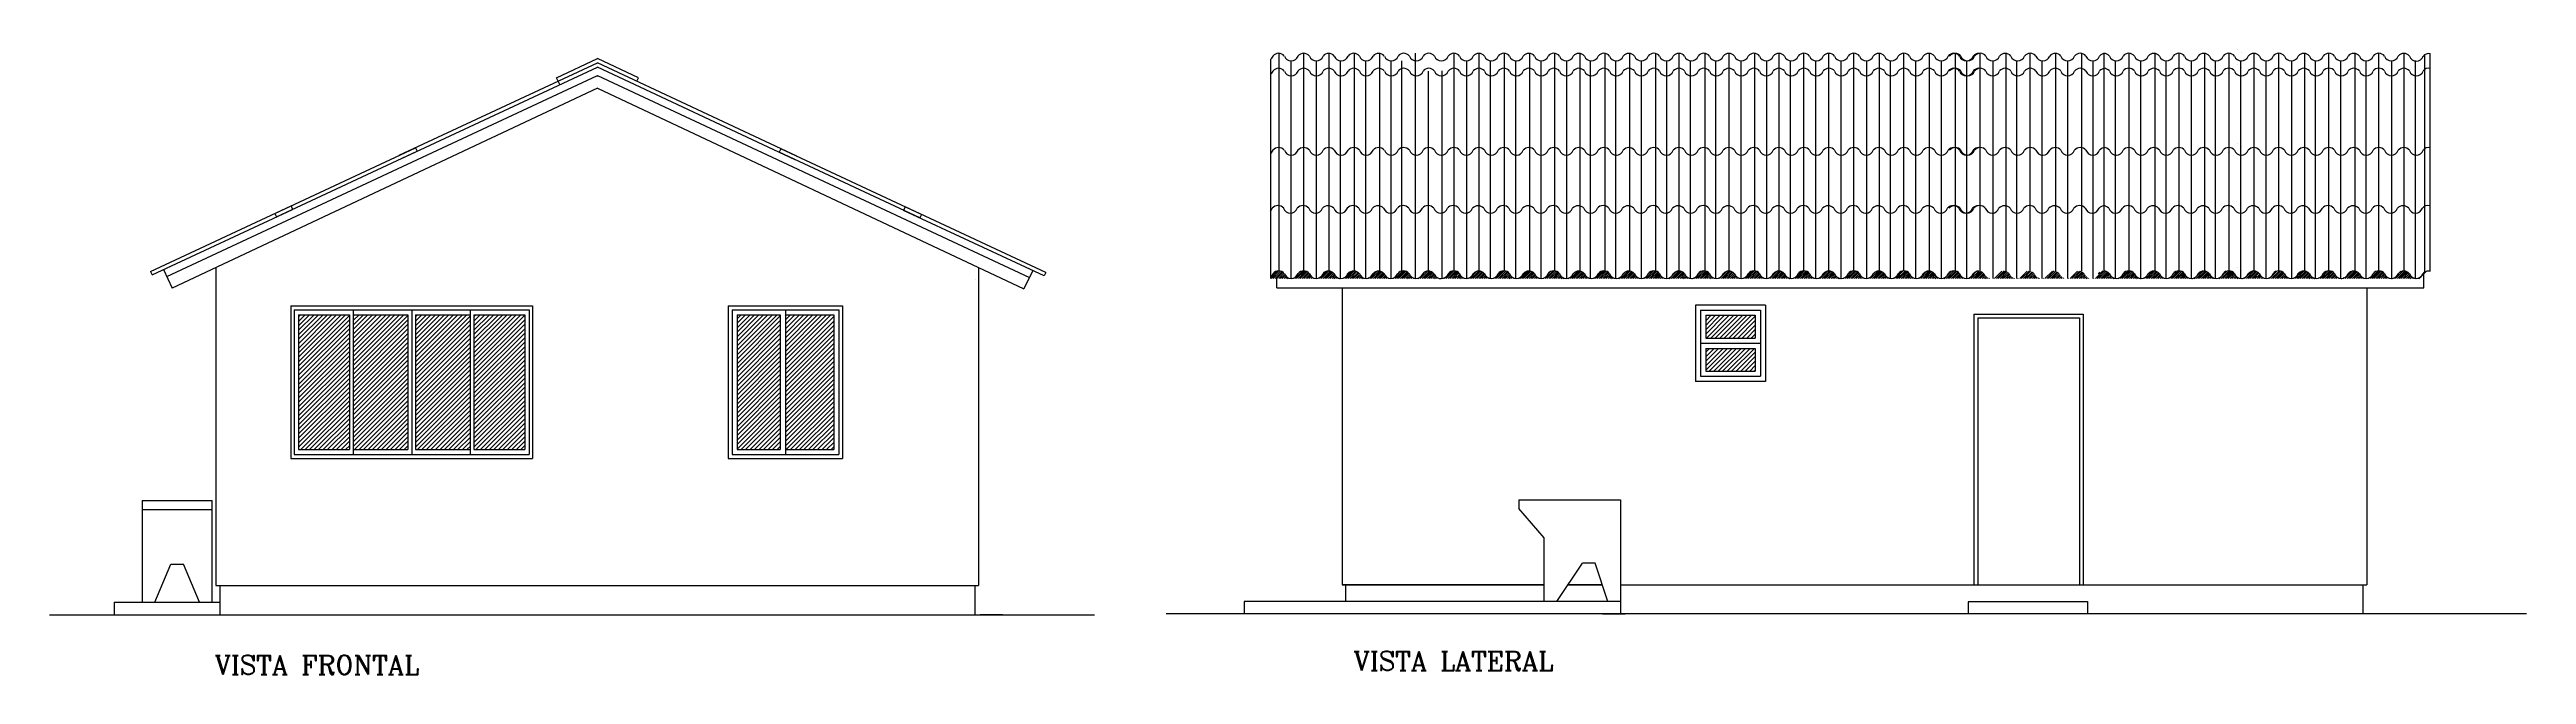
# Model space of a CAD drawing. Extents: x -49 to 264, y -41 to 22.
# Drawn here: x 4.33 to 23.81, y 2.59 to 7.51 of the extents above; entities that cross this region are included whole.
import ezdxf

# ---------------------------------------------------------------- set-up
doc = ezdxf.new("R2010")
doc.units = 0
doc.header["$LTSCALE"] = 20
doc.layers.get('0').update_dxf_attribs({"linetype": 'CONTINUOUS'})
doc.layers.get('DEFPOINTS').update_dxf_attribs({"linetype": 'CONTINUOUS'})
for name, color, linetype in [('AZULEJO', 30, 'CONTINUOUS'), ('COTAS', 244, 'CONTINUOUS'), ('EQUIPAMENTOS', 1, 'CONTINUOUS'), ('JANELA', 1, 'CONTINUOUS'), ('MADEIRAME', 244, 'CONTINUOUS'), ('MADEIRAMENTO', 1, 'CONTINUOUS'), ('PISO', 30, 'CONTINUOUS'), ('PORTA', 1, 'CONTINUOUS'), ('TANQUE', 1, 'CONTINUOUS'), ('TELHA', 30, 'CONTINUOUS'), ('TEXTO', 1, 'CONTINUOUS'), ('VISTAL', 30, 'CONTINUOUS')]:
    doc.layers.add(name, color=color, linetype=linetype)
doc.styles.add('ROMANC', font='ROMANC.SHX')
doc.dimstyles.get("Standard").update_dxf_attribs({"dimtxt": 0.08, "dimasz": 0.12, "dimexe": 0.15, "dimexo": 0.0625, "dimgap": 0.04, "dimtad": 1, "dimzin": 0, "dimtxsty": 'ROMANC', "dimblk1": 'OBLIQUE', "dimblk2": 'OBLIQUE', "dimsah": 1, "dimcen": 0.09, "dimdle": 0.01, "dimclrd": 30, "dimclre": 30, "dimclrt": 244, "dimazin": 3, "dimtfac": 1, "dimtdec": 3, "dimtofl": 0, "dimtmove": 0, "dimatfit": 3, "dimtolj": 1, "dimtzin": 0})

msp = doc.modelspace()

# ---------------------------------------------------------------- texts
at = {"layer": 'TEXTO', "color": 5, "linetype": 'CONTINUOUS', "style": 'ROMANC'}
for s, p in [('VISTA FRONTAL', (5.627, 2.592)), ('VISTA LATERAL', (14.587, 2.623))]:
    msp.add_text(s, height=0.15, dxfattribs=at).set_placement(p)

# ---------------------------------------------------------------- blocks, each defined once
blk = doc.blocks.new('*X29')
at = {"color": 0, "linetype": 'CONTINUOUS'}
for p, q in [((256.388, -53.226), (256.446, -53.168)), ((256.402, -53.226), (256.462, -53.166)), ((256.416, -53.226), (256.475, -53.167)), ((256.431, -53.226), (256.485, -53.171)), ((256.445, -53.226), (256.494, -53.176)), ((256.459, -53.226), (256.502, -53.182)), ((256.473, -53.226), (256.508, -53.191)), ((256.586, -53.226), (256.643, -53.169)), ((256.6, -53.226), (256.659, -53.167)), ((256.614, -53.226), (256.672, -53.168)), ((256.629, -53.226), (256.682, -53.172)), ((256.643, -53.226), (256.691, -53.177)), ((256.657, -53.226), (256.699, -53.183)), ((256.671, -53.226), (256.704, -53.192)), ((256.784, -53.226), (256.843, -53.167)), ((256.798, -53.226), (256.858, -53.166)), ((256.812, -53.226), (256.87, -53.168)), ((256.827, -53.226), (256.88, -53.172)), ((256.841, -53.226), (256.889, -53.177)), ((256.855, -53.226), (256.897, -53.184)), ((256.869, -53.226), (256.902, -53.193)), ((256.982, -53.226), (257.04, -53.168)), ((256.996, -53.226), (257.055, -53.167)), ((257.01, -53.226), (257.067, -53.169)), ((257.025, -53.226), (257.078, -53.173)), ((257.039, -53.226), (257.086, -53.178)), ((257.053, -53.226), (257.094, -53.185)), ((257.067, -53.226), (257.099, -53.194)), ((257.18, -53.226), (257.239, -53.167)), ((257.194, -53.226), (257.254, -53.166)), ((257.203, -53.188), (257.215, -53.177)), ((257.208, -53.226), (257.266, -53.168)), ((257.223, -53.226), (257.276, -53.173)), ((257.237, -53.226), (257.284, -53.178)), ((257.251, -53.226), (257.291, -53.185)), ((257.265, -53.226), (257.296, -53.194)), ((257.378, -53.226), (257.437, -53.167)), ((257.392, -53.226), (257.451, -53.167)), ((257.4, -53.189), (257.414, -53.176)), ((257.406, -53.226), (257.463, -53.169)), ((257.421, -53.226), (257.473, -53.174)), ((257.435, -53.226), (257.481, -53.179)), ((257.449, -53.226), (257.488, -53.186)), ((257.576, -53.226), (257.636, -53.166)), ((257.59, -53.226), (257.65, -53.166)), ((257.595, -53.193), (257.615, -53.172)), ((257.604, -53.226), (257.661, -53.169)), ((257.619, -53.226), (257.671, -53.174)), ((257.633, -53.226), (257.679, -53.179)), ((257.647, -53.226), (257.686, -53.187)), ((257.774, -53.226), (257.833, -53.167)), ((257.788, -53.226), (257.847, -53.167)), ((257.792, -53.194), (257.813, -53.172)), ((257.802, -53.226), (257.858, -53.17)), ((257.817, -53.226), (257.868, -53.175)), ((257.831, -53.226), (257.876, -53.18)), ((257.845, -53.226), (257.883, -53.188)), ((256.374, -53.226), (256.375, -53.225)), ((256.487, -53.226), (256.513, -53.2)), ((256.501, -53.226), (256.519, -53.208)), ((256.515, -53.226), (256.526, -53.215)), ((256.53, -53.226), (256.535, -53.22)), ((256.544, -53.226), (256.545, -53.224)), ((256.572, -53.226), (256.573, -53.224)), ((256.685, -53.226), (256.71, -53.201)), ((256.699, -53.226), (256.716, -53.209)), ((256.713, -53.226), (256.724, -53.215)), ((256.728, -53.226), (256.733, -53.221)), ((256.742, -53.226), (256.743, -53.224)), ((256.77, -53.226), (256.772, -53.224)), ((256.883, -53.226), (256.907, -53.202)), ((256.897, -53.226), (256.914, -53.209)), ((256.911, -53.226), (256.921, -53.216)), ((256.926, -53.226), (256.93, -53.221)), ((256.94, -53.226), (256.941, -53.224)), ((256.968, -53.226), (256.97, -53.223)), ((257.081, -53.226), (257.104, -53.203)), ((257.095, -53.226), (257.111, -53.21)), ((257.109, -53.226), (257.118, -53.217)), ((257.124, -53.226), (257.128, -53.221)), ((257.138, -53.226), (257.139, -53.225)), ((257.166, -53.226), (257.169, -53.222)), ((257.279, -53.226), (257.302, -53.203)), ((257.293, -53.226), (257.308, -53.211)), ((257.307, -53.226), (257.316, -53.217)), ((257.322, -53.226), (257.326, -53.222)), ((257.336, -53.226), (257.336, -53.225)), ((257.364, -53.226), (257.368, -53.222)), ((257.463, -53.226), (257.493, -53.196)), ((257.477, -53.226), (257.498, -53.204)), ((257.491, -53.226), (257.505, -53.212)), ((257.505, -53.226), (257.513, -53.218)), ((257.52, -53.226), (257.523, -53.222)), ((257.534, -53.226), (257.534, -53.226)), ((257.562, -53.226), (257.567, -53.221)), ((257.661, -53.226), (257.69, -53.196)), ((257.675, -53.226), (257.696, -53.205)), ((257.689, -53.226), (257.703, -53.212)), ((257.703, -53.226), (257.711, -53.218)), ((257.718, -53.226), (257.721, -53.222)), ((257.732, -53.226), (257.732, -53.225)), ((257.76, -53.226), (257.766, -53.22)), ((257.859, -53.226), (257.887, -53.197)), ((257.873, -53.226), (257.893, -53.206)), ((257.887, -53.226), (257.9, -53.213)), ((257.901, -53.226), (257.908, -53.219)), ((257.916, -53.226), (257.918, -53.223)), ((257.93, -53.226), (257.93, -53.225))]:
    blk.add_line(p, q, dxfattribs=at)
blk = doc.blocks.new('*X10')
at = {"color": 0, "linetype": 'CONTINUOUS'}
blk.add_line((266.125, -53.829), (266.125, -53.829), dxfattribs=at)
blk = doc.blocks.new('*X33')
at = {"color": 0, "linetype": 'CONTINUOUS'}
for p, q in [((262.681, -53.226), (262.739, -53.168)), ((262.696, -53.226), (262.755, -53.166)), ((262.71, -53.226), (262.768, -53.167)), ((262.724, -53.226), (262.779, -53.171)), ((262.738, -53.226), (262.788, -53.176)), ((262.752, -53.226), (262.795, -53.182)), ((262.766, -53.226), (262.801, -53.191)), ((262.879, -53.226), (262.936, -53.169)), ((262.894, -53.226), (262.953, -53.167)), ((262.908, -53.226), (262.965, -53.168)), ((262.922, -53.226), (262.976, -53.172)), ((262.936, -53.226), (262.985, -53.177)), ((262.95, -53.226), (262.992, -53.183)), ((262.964, -53.226), (262.998, -53.192)), ((262.667, -53.226), (262.668, -53.225)), ((262.78, -53.226), (262.806, -53.2)), ((262.795, -53.226), (262.812, -53.208)), ((262.809, -53.226), (262.82, -53.215)), ((262.823, -53.226), (262.829, -53.22)), ((262.837, -53.226), (262.839, -53.224)), ((262.865, -53.226), (262.866, -53.224)), ((262.978, -53.226), (263.003, -53.201)), ((262.993, -53.226), (263.009, -53.209)), ((263.007, -53.226), (263.017, -53.215)), ((263.021, -53.226), (263.026, -53.221)), ((263.035, -53.226), (263.036, -53.224))]:
    blk.add_line(p, q, dxfattribs=at)
blk = doc.blocks.new('*X32')
at = {"color": 0, "linetype": 'CONTINUOUS'}
for p, q in [((261.112, -53.226), (261.17, -53.167)), ((261.126, -53.226), (261.185, -53.166)), ((261.14, -53.226), (261.198, -53.168)), ((261.154, -53.226), (261.208, -53.172)), ((261.168, -53.226), (261.216, -53.177)), ((261.182, -53.226), (261.224, -53.184)), ((261.196, -53.226), (261.229, -53.193)), ((261.31, -53.226), (261.368, -53.168)), ((261.324, -53.226), (261.383, -53.167)), ((261.338, -53.226), (261.395, -53.169)), ((261.352, -53.226), (261.405, -53.173)), ((261.366, -53.226), (261.413, -53.178)), ((261.38, -53.226), (261.421, -53.185)), ((261.394, -53.226), (261.426, -53.194)), ((261.508, -53.226), (261.567, -53.166)), ((261.522, -53.226), (261.581, -53.166)), ((261.53, -53.189), (261.544, -53.175)), ((261.536, -53.226), (261.593, -53.169)), ((261.55, -53.226), (261.603, -53.173)), ((261.564, -53.226), (261.611, -53.179)), ((261.578, -53.226), (261.618, -53.186)), ((261.592, -53.226), (261.623, -53.195)), ((261.706, -53.226), (261.764, -53.167)), ((261.72, -53.226), (261.778, -53.167)), ((261.727, -53.191), (261.742, -53.175)), ((261.734, -53.226), (261.79, -53.169)), ((261.748, -53.226), (261.8, -53.174)), ((261.762, -53.226), (261.808, -53.18)), ((261.776, -53.226), (261.815, -53.187)), ((261.904, -53.226), (261.963, -53.166)), ((261.918, -53.226), (261.977, -53.166)), ((261.921, -53.194), (261.943, -53.172)), ((261.932, -53.226), (261.988, -53.169)), ((261.946, -53.226), (261.998, -53.174)), ((261.96, -53.226), (262.006, -53.18)), ((261.974, -53.226), (262.013, -53.187)), ((262.102, -53.226), (262.16, -53.167)), ((262.116, -53.226), (262.174, -53.167)), ((262.118, -53.195), (262.141, -53.172)), ((262.13, -53.226), (262.185, -53.17)), ((262.144, -53.226), (262.195, -53.175)), ((262.158, -53.226), (262.203, -53.181)), ((262.172, -53.226), (262.21, -53.188)), ((262.3, -53.226), (262.359, -53.166)), ((262.311, -53.2), (262.341, -53.17)), ((262.314, -53.226), (262.373, -53.167)), ((262.328, -53.226), (262.383, -53.17)), ((262.342, -53.226), (262.393, -53.175)), ((262.356, -53.226), (262.401, -53.181)), ((262.37, -53.226), (262.407, -53.189)), ((262.498, -53.226), (262.557, -53.167)), ((262.507, -53.202), (262.539, -53.17)), ((262.512, -53.226), (262.57, -53.168)), ((262.526, -53.226), (262.581, -53.171)), ((262.54, -53.226), (262.59, -53.176)), ((262.554, -53.226), (262.598, -53.182)), ((262.568, -53.226), (262.604, -53.19)), ((261.097, -53.226), (261.1, -53.223)), ((261.211, -53.226), (261.234, -53.202)), ((261.225, -53.226), (261.241, -53.21)), ((261.239, -53.226), (261.248, -53.216)), ((261.253, -53.226), (261.258, -53.221)), ((261.267, -53.226), (261.268, -53.225)), ((261.295, -53.226), (261.298, -53.223)), ((261.409, -53.226), (261.431, -53.203)), ((261.423, -53.226), (261.438, -53.211)), ((261.437, -53.226), (261.446, -53.217)), ((261.451, -53.226), (261.455, -53.222)), ((261.465, -53.226), (261.466, -53.225)), ((261.493, -53.226), (261.497, -53.222)), ((261.607, -53.226), (261.629, -53.204)), ((261.621, -53.226), (261.635, -53.211)), ((261.635, -53.226), (261.643, -53.217)), ((261.649, -53.226), (261.653, -53.222)), ((261.663, -53.226), (261.664, -53.225)), ((261.691, -53.226), (261.695, -53.222)), ((261.79, -53.226), (261.82, -53.196)), ((261.805, -53.226), (261.826, -53.205)), ((261.819, -53.226), (261.832, -53.212)), ((261.833, -53.226), (261.841, -53.218)), ((261.847, -53.226), (261.85, -53.222)), ((261.861, -53.226), (261.862, -53.225)), ((261.889, -53.226), (261.895, -53.22)), ((261.988, -53.226), (262.017, -53.197)), ((262.003, -53.226), (262.023, -53.205)), ((262.017, -53.226), (262.03, -53.212)), ((262.031, -53.226), (262.038, -53.218)), ((262.045, -53.226), (262.048, -53.223)), ((262.059, -53.226), (262.059, -53.225)), ((262.073, -53.226), (262.073, -53.226)), ((262.087, -53.226), (262.094, -53.219)), ((262.186, -53.226), (262.214, -53.198)), ((262.201, -53.226), (262.22, -53.206)), ((262.215, -53.226), (262.227, -53.213)), ((262.229, -53.226), (262.236, -53.219)), ((262.243, -53.226), (262.246, -53.223)), ((262.271, -53.226), (262.272, -53.225)), ((262.285, -53.226), (262.295, -53.217)), ((262.384, -53.226), (262.412, -53.198)), ((262.399, -53.226), (262.418, -53.206)), ((262.413, -53.226), (262.425, -53.213)), ((262.427, -53.226), (262.433, -53.219)), ((262.441, -53.226), (262.443, -53.223)), ((262.469, -53.226), (262.47, -53.225)), ((262.483, -53.226), (262.494, -53.215)), ((262.582, -53.226), (262.609, -53.2)), ((262.597, -53.226), (262.615, -53.208)), ((262.611, -53.226), (262.622, -53.214)), ((262.625, -53.226), (262.631, -53.22)), ((262.639, -53.226), (262.641, -53.224))]:
    blk.add_line(p, q, dxfattribs=at)
blk = doc.blocks.new('*X31')
at = {"color": 0, "linetype": 'CONTINUOUS'}
for p, q in [((259.542, -53.226), (259.601, -53.166)), ((259.556, -53.226), (259.615, -53.166)), ((259.562, -53.191), (259.58, -53.174)), ((259.57, -53.226), (259.627, -53.169)), ((259.584, -53.226), (259.637, -53.173)), ((259.598, -53.226), (259.645, -53.179)), ((259.613, -53.226), (259.652, -53.186)), ((259.74, -53.226), (259.799, -53.167)), ((259.754, -53.226), (259.813, -53.167)), ((259.759, -53.192), (259.778, -53.173)), ((259.768, -53.226), (259.824, -53.17)), ((259.782, -53.226), (259.834, -53.174)), ((259.796, -53.226), (259.842, -53.18)), ((259.811, -53.226), (259.849, -53.187)), ((259.938, -53.226), (259.997, -53.166)), ((259.952, -53.226), (260.011, -53.167)), ((259.953, -53.196), (259.979, -53.171)), ((259.966, -53.226), (260.022, -53.17)), ((259.98, -53.226), (260.032, -53.174)), ((259.994, -53.226), (260.04, -53.18)), ((260.009, -53.226), (260.047, -53.188)), ((260.136, -53.226), (260.195, -53.167)), ((260.15, -53.226), (260.208, -53.167)), ((260.15, -53.198), (260.176, -53.171)), ((260.164, -53.226), (260.219, -53.17)), ((260.178, -53.226), (260.229, -53.175)), ((260.192, -53.226), (260.237, -53.181)), ((260.207, -53.226), (260.243, -53.189)), ((260.334, -53.226), (260.394, -53.166)), ((260.342, -53.203), (260.376, -53.169)), ((260.348, -53.226), (260.407, -53.167)), ((260.362, -53.226), (260.417, -53.17)), ((260.376, -53.226), (260.427, -53.175)), ((260.39, -53.226), (260.434, -53.182)), ((260.405, -53.226), (260.441, -53.189)), ((260.532, -53.226), (260.591, -53.167)), ((260.534, -53.209), (260.574, -53.169)), ((260.546, -53.226), (260.604, -53.168)), ((260.56, -53.226), (260.614, -53.171)), ((260.574, -53.226), (260.624, -53.176)), ((260.588, -53.226), (260.631, -53.183)), ((260.603, -53.226), (260.637, -53.191)), ((260.716, -53.226), (260.773, -53.168)), ((260.73, -53.226), (260.79, -53.166)), ((260.744, -53.226), (260.802, -53.167)), ((260.758, -53.226), (260.813, -53.171)), ((260.772, -53.226), (260.822, -53.176)), ((260.786, -53.226), (260.829, -53.183)), ((260.801, -53.226), (260.835, -53.191)), ((260.914, -53.226), (260.971, -53.168)), ((260.928, -53.226), (260.987, -53.167)), ((260.942, -53.226), (260.999, -53.168)), ((260.956, -53.226), (261.01, -53.172)), ((260.97, -53.226), (261.019, -53.177)), ((260.984, -53.226), (261.026, -53.184)), ((260.998, -53.226), (261.031, -53.193)), ((259.528, -53.226), (259.532, -53.221)), ((259.627, -53.226), (259.657, -53.196)), ((259.641, -53.226), (259.662, -53.204)), ((259.655, -53.226), (259.669, -53.211)), ((259.669, -53.226), (259.677, -53.217)), ((259.683, -53.226), (259.687, -53.222)), ((259.697, -53.226), (259.698, -53.225)), ((259.726, -53.226), (259.73, -53.221)), ((259.825, -53.226), (259.853, -53.197)), ((259.839, -53.226), (259.859, -53.205)), ((259.853, -53.226), (259.866, -53.212)), ((259.867, -53.226), (259.875, -53.218)), ((259.881, -53.226), (259.884, -53.223)), ((259.91, -53.226), (259.91, -53.226)), ((259.924, -53.226), (259.93, -53.219)), ((260.023, -53.226), (260.051, -53.197)), ((260.037, -53.226), (260.057, -53.206)), ((260.051, -53.226), (260.064, -53.213)), ((260.065, -53.226), (260.072, -53.218)), ((260.079, -53.226), (260.082, -53.223)), ((260.093, -53.226), (260.094, -53.225)), ((260.108, -53.226), (260.108, -53.225)), ((260.122, -53.226), (260.129, -53.218)), ((260.221, -53.226), (260.248, -53.198)), ((260.235, -53.226), (260.254, -53.207)), ((260.249, -53.226), (260.261, -53.214)), ((260.263, -53.226), (260.27, -53.219)), ((260.277, -53.226), (260.28, -53.223)), ((260.306, -53.226), (260.306, -53.225)), ((260.32, -53.226), (260.331, -53.214)), ((260.419, -53.226), (260.445, -53.199)), ((260.433, -53.226), (260.451, -53.207)), ((260.447, -53.226), (260.459, -53.214)), ((260.461, -53.226), (260.467, -53.219)), ((260.475, -53.226), (260.477, -53.223)), ((260.504, -53.226), (260.504, -53.225)), ((260.518, -53.226), (260.534, -53.209)), ((260.617, -53.226), (260.642, -53.2)), ((260.631, -53.226), (260.648, -53.208)), ((260.645, -53.226), (260.656, -53.215)), ((260.659, -53.226), (260.665, -53.22)), ((260.673, -53.226), (260.675, -53.224)), ((260.702, -53.226), (260.703, -53.224)), ((260.815, -53.226), (260.84, -53.201)), ((260.829, -53.226), (260.846, -53.208)), ((260.843, -53.226), (260.854, -53.215)), ((260.857, -53.226), (260.862, -53.22)), ((260.871, -53.226), (260.873, -53.224)), ((260.9, -53.226), (260.901, -53.224)), ((261.013, -53.226), (261.037, -53.202)), ((261.027, -53.226), (261.043, -53.209)), ((261.041, -53.226), (261.051, -53.216)), ((261.055, -53.226), (261.06, -53.221)), ((261.069, -53.226), (261.07, -53.224))]:
    blk.add_line(p, q, dxfattribs=at)
blk = doc.blocks.new('*X30')
at = {"color": 0, "linetype": 'CONTINUOUS'}
for p, q in [((257.972, -53.226), (258.032, -53.166)), ((257.985, -53.198), (258.014, -53.17)), ((257.986, -53.226), (258.045, -53.167)), ((258, -53.226), (258.056, -53.17)), ((258.015, -53.226), (258.066, -53.175)), ((258.029, -53.226), (258.074, -53.181)), ((258.043, -53.226), (258.08, -53.188)), ((258.17, -53.226), (258.229, -53.167)), ((258.181, -53.2), (258.211, -53.17)), ((258.184, -53.226), (258.242, -53.167)), ((258.198, -53.226), (258.253, -53.171)), ((258.212, -53.226), (258.263, -53.176)), ((258.227, -53.226), (258.271, -53.182)), ((258.241, -53.226), (258.277, -53.19)), ((258.354, -53.226), (258.411, -53.169)), ((258.368, -53.226), (258.428, -53.166)), ((258.382, -53.226), (258.441, -53.167)), ((258.396, -53.226), (258.451, -53.171)), ((258.41, -53.226), (258.46, -53.176)), ((258.425, -53.226), (258.468, -53.182)), ((258.439, -53.226), (258.474, -53.19)), ((258.552, -53.226), (258.609, -53.169)), ((258.566, -53.226), (258.625, -53.167)), ((258.58, -53.226), (258.638, -53.168)), ((258.594, -53.226), (258.648, -53.172)), ((258.608, -53.226), (258.657, -53.177)), ((258.623, -53.226), (258.665, -53.183)), ((258.637, -53.226), (258.671, -53.192)), ((258.75, -53.226), (258.808, -53.167)), ((258.764, -53.226), (258.824, -53.166)), ((258.778, -53.226), (258.836, -53.168)), ((258.792, -53.226), (258.846, -53.171)), ((258.806, -53.226), (258.855, -53.177)), ((258.821, -53.226), (258.863, -53.183)), ((258.835, -53.226), (258.868, -53.192)), ((258.948, -53.226), (259.006, -53.168)), ((258.962, -53.226), (259.021, -53.167)), ((258.976, -53.226), (259.033, -53.168)), ((258.99, -53.226), (259.044, -53.172)), ((259.004, -53.226), (259.052, -53.178)), ((259.019, -53.226), (259.06, -53.184)), ((259.033, -53.226), (259.065, -53.193)), ((259.146, -53.226), (259.205, -53.167)), ((259.16, -53.226), (259.22, -53.166)), ((259.174, -53.226), (259.232, -53.168)), ((259.174, -53.184), (259.176, -53.181)), ((259.188, -53.226), (259.242, -53.172)), ((259.202, -53.226), (259.25, -53.178)), ((259.217, -53.226), (259.258, -53.185)), ((259.231, -53.226), (259.263, -53.194)), ((259.344, -53.226), (259.402, -53.167)), ((259.358, -53.226), (259.417, -53.167)), ((259.368, -53.188), (259.377, -53.178)), ((259.372, -53.226), (259.429, -53.169)), ((259.386, -53.226), (259.439, -53.173)), ((259.4, -53.226), (259.447, -53.179)), ((259.415, -53.226), (259.454, -53.186)), ((259.429, -53.226), (259.459, -53.195)), ((257.944, -53.226), (257.944, -53.225)), ((257.958, -53.226), (257.966, -53.218)), ((258.057, -53.226), (258.085, -53.198)), ((258.071, -53.226), (258.091, -53.206)), ((258.085, -53.226), (258.098, -53.213)), ((258.099, -53.226), (258.106, -53.219)), ((258.114, -53.226), (258.116, -53.223)), ((258.128, -53.226), (258.128, -53.226)), ((258.142, -53.226), (258.142, -53.225)), ((258.156, -53.226), (258.165, -53.217)), ((258.255, -53.226), (258.281, -53.199)), ((258.269, -53.226), (258.288, -53.207)), ((258.283, -53.226), (258.295, -53.214)), ((258.297, -53.226), (258.304, -53.219)), ((258.311, -53.226), (258.314, -53.224)), ((258.34, -53.226), (258.341, -53.225)), ((258.453, -53.226), (258.479, -53.2)), ((258.467, -53.226), (258.485, -53.208)), ((258.481, -53.226), (258.493, -53.214)), ((258.495, -53.226), (258.501, -53.22)), ((258.509, -53.226), (258.511, -53.224)), ((258.538, -53.226), (258.539, -53.225)), ((258.651, -53.226), (258.676, -53.201)), ((258.665, -53.226), (258.682, -53.208)), ((258.679, -53.226), (258.69, -53.215)), ((258.693, -53.226), (258.699, -53.22)), ((258.707, -53.226), (258.709, -53.224)), ((258.736, -53.226), (258.737, -53.224)), ((258.849, -53.226), (258.873, -53.201)), ((258.863, -53.226), (258.88, -53.209)), ((258.877, -53.226), (258.887, -53.215)), ((258.891, -53.226), (258.896, -53.221)), ((258.905, -53.226), (258.907, -53.224)), ((258.934, -53.226), (258.936, -53.224)), ((259.047, -53.226), (259.07, -53.202)), ((259.061, -53.226), (259.077, -53.21)), ((259.075, -53.226), (259.085, -53.216)), ((259.089, -53.226), (259.094, -53.221)), ((259.103, -53.226), (259.104, -53.225)), ((259.132, -53.226), (259.134, -53.223)), ((259.245, -53.226), (259.268, -53.203)), ((259.259, -53.226), (259.274, -53.21)), ((259.273, -53.226), (259.282, -53.216)), ((259.287, -53.226), (259.292, -53.221)), ((259.301, -53.226), (259.302, -53.225)), ((259.33, -53.226), (259.333, -53.223)), ((259.443, -53.226), (259.465, -53.204)), ((259.457, -53.226), (259.472, -53.211)), ((259.471, -53.226), (259.48, -53.217)), ((259.485, -53.226), (259.489, -53.222)), ((259.499, -53.226), (259.5, -53.225))]:
    blk.add_line(p, q, dxfattribs=at)
blk = doc.blocks.new('*X1')
at = {"color": 0, "linetype": 'CONTINUOUS'}
for p, q in [((252.702, -53.736), (252.702, -53.736)), ((252.735, -53.761), (252.735, -53.761)), ((252.628, -53.807), (252.628, -53.807))]:
    blk.add_line(p, q, dxfattribs=at)
blk = doc.blocks.new('*X34')
at = {"color": 0, "linetype": 'CONTINUOUS'}
for p, q in [((263.077, -53.226), (263.11, -53.193)), ((263.063, -53.226), (263.065, -53.224)), ((263.092, -53.226), (263.11, -53.207)), ((263.106, -53.226), (263.11, -53.221))]:
    blk.add_line(p, q, dxfattribs=at)
blk = doc.blocks.new('*X331')
at = {"color": 0, "linetype": 'CONTINUOUS'}
for p, q in [((17.358, 5.267), (17.507, 5.416)), ((17.358, 5.302), (17.472, 5.416)), ((17.358, 5.337), (17.436, 5.416)), ((17.358, 5.373), (17.401, 5.416)), ((17.358, 5.408), (17.366, 5.416)), ((17.363, 5.236), (17.543, 5.416)), ((17.398, 5.236), (17.578, 5.416)), ((17.433, 5.236), (17.613, 5.416)), ((17.469, 5.236), (17.649, 5.416)), ((17.504, 5.236), (17.684, 5.416)), ((17.539, 5.236), (17.719, 5.416)), ((17.575, 5.236), (17.748, 5.409)), ((17.61, 5.236), (17.748, 5.374)), ((17.645, 5.236), (17.748, 5.338)), ((17.681, 5.236), (17.748, 5.303)), ((17.716, 5.236), (17.748, 5.268)), ((17.358, 5.019), (17.495, 5.156)), ((17.358, 5.054), (17.459, 5.156)), ((17.358, 5.09), (17.424, 5.156)), ((17.358, 5.125), (17.389, 5.156)), ((17.358, 4.984), (17.53, 5.156)), ((17.385, 4.976), (17.565, 5.156)), ((17.421, 4.976), (17.601, 5.156)), ((17.456, 4.976), (17.636, 5.156)), ((17.491, 4.976), (17.671, 5.156)), ((17.527, 4.976), (17.707, 5.156)), ((17.562, 4.976), (17.742, 5.156)), ((17.597, 4.976), (17.748, 5.126)), ((17.633, 4.976), (17.748, 5.091)), ((17.668, 4.976), (17.748, 5.056)), ((17.704, 4.976), (17.748, 5.02)), ((17.739, 4.976), (17.748, 4.985))]:
    blk.add_line(p, q, dxfattribs=at)
blk = doc.blocks.new('*X334')
at = {"color": 0, "linetype": 'CONTINUOUS'}
for p, q in [((6.288, 5.05), (6.658, 5.42)), ((6.288, 5.086), (6.622, 5.42)), ((6.288, 5.121), (6.587, 5.42)), ((6.288, 5.156), (6.551, 5.42)), ((6.288, 5.192), (6.516, 5.42)), ((6.288, 5.227), (6.481, 5.42)), ((6.288, 5.262), (6.445, 5.42)), ((6.288, 5.298), (6.41, 5.42)), ((6.288, 5.333), (6.375, 5.42)), ((6.288, 5.368), (6.339, 5.42)), ((6.288, 5.404), (6.304, 5.42)), ((6.288, 5.015), (6.688, 5.415)), ((6.288, 4.98), (6.688, 5.38)), ((6.288, 4.944), (6.688, 5.344)), ((6.288, 4.909), (6.688, 5.309)), ((6.288, 4.873), (6.688, 5.273)), ((6.718, 5.021), (7.117, 5.42)), ((6.718, 5.056), (7.082, 5.42)), ((6.718, 5.091), (7.046, 5.42)), ((6.718, 5.127), (7.011, 5.42)), ((6.718, 5.162), (6.976, 5.42)), ((6.718, 5.197), (6.94, 5.42)), ((6.718, 5.233), (6.905, 5.42)), ((6.718, 5.268), (6.87, 5.42)), ((6.718, 5.303), (6.834, 5.42)), ((6.718, 5.339), (6.799, 5.42)), ((6.718, 5.374), (6.764, 5.42)), ((6.718, 5.41), (6.728, 5.42)), ((6.718, 4.985), (7.148, 5.415)), ((6.718, 4.95), (7.148, 5.38)), ((6.718, 4.915), (7.148, 5.345)), ((6.718, 4.879), (7.148, 5.309)), ((6.718, 4.844), (7.148, 5.274)), ((7.208, 5.016), (7.612, 5.42)), ((7.208, 5.051), (7.577, 5.42)), ((7.208, 5.086), (7.541, 5.42)), ((7.208, 5.122), (7.506, 5.42)), ((7.208, 5.157), (7.471, 5.42)), ((7.208, 5.192), (7.435, 5.42)), ((7.208, 5.228), (7.4, 5.42)), ((7.208, 5.263), (7.365, 5.42)), ((7.208, 5.298), (7.329, 5.42)), ((7.208, 5.334), (7.294, 5.42)), ((7.208, 5.369), (7.259, 5.42)), ((7.208, 5.405), (7.223, 5.42)), ((7.208, 4.98), (7.638, 5.41)), ((7.208, 4.945), (7.638, 5.375)), ((7.208, 4.91), (7.638, 5.34)), ((7.208, 4.874), (7.638, 5.304)), ((7.208, 4.839), (7.638, 5.269)), ((7.668, 5.051), (8.036, 5.42)), ((7.668, 5.087), (8.001, 5.42)), ((7.668, 5.122), (7.966, 5.42)), ((7.668, 5.157), (7.93, 5.42)), ((7.668, 5.193), (7.895, 5.42)), ((7.668, 5.228), (7.86, 5.42)), ((7.668, 5.264), (7.824, 5.42)), ((7.668, 5.299), (7.789, 5.42)), ((7.668, 5.334), (7.754, 5.42)), ((7.668, 5.37), (7.718, 5.42)), ((7.668, 5.405), (7.683, 5.42)), ((7.668, 5.016), (8.068, 5.416)), ((7.668, 4.981), (8.068, 5.381)), ((7.668, 4.945), (8.068, 5.345)), ((7.668, 4.91), (8.068, 5.31)), ((7.668, 4.875), (8.068, 5.275)), ((9.738, 5.389), (9.769, 5.42)), ((9.738, 5.353), (9.804, 5.42)), ((9.738, 5.318), (9.84, 5.42)), ((9.738, 5.283), (9.875, 5.42)), ((9.738, 5.247), (9.91, 5.42)), ((9.738, 5.212), (9.946, 5.42)), ((9.738, 5.177), (9.981, 5.42)), ((9.738, 5.141), (10.016, 5.42)), ((9.738, 5.106), (10.052, 5.42)), ((9.738, 5.071), (10.078, 5.411)), ((9.738, 5.035), (10.078, 5.375)), ((9.738, 5), (10.078, 5.34)), ((9.738, 4.965), (10.078, 5.305)), ((9.738, 4.929), (10.078, 5.269)), ((10.118, 5.415), (10.122, 5.42)), ((10.118, 5.38), (10.158, 5.42)), ((10.118, 5.345), (10.193, 5.42)), ((10.118, 5.309), (10.228, 5.42)), ((10.118, 5.274), (10.264, 5.42)), ((10.118, 5.238), (10.299, 5.42)), ((10.118, 5.203), (10.334, 5.42)), ((10.118, 5.168), (10.37, 5.42)), ((10.118, 5.132), (10.405, 5.42)), ((10.118, 5.097), (10.441, 5.42)), ((10.118, 5.062), (10.476, 5.42)), ((10.118, 5.026), (10.498, 5.406)), ((10.118, 4.991), (10.498, 5.371)), ((10.118, 4.956), (10.498, 5.336)), ((10.118, 4.92), (10.498, 5.3)), ((10.118, 4.885), (10.498, 5.265)), ((6.288, 4.838), (6.688, 5.238)), ((6.288, 4.803), (6.688, 5.203)), ((6.288, 4.767), (6.688, 5.167)), ((6.288, 4.732), (6.688, 5.132)), ((6.288, 4.697), (6.688, 5.097)), ((6.718, 4.808), (7.148, 5.238)), ((6.718, 4.773), (7.148, 5.203)), ((6.718, 4.738), (7.148, 5.168)), ((6.718, 4.702), (7.148, 5.132)), ((6.718, 4.667), (7.148, 5.097)), ((7.208, 4.804), (7.638, 5.234)), ((7.208, 4.768), (7.638, 5.198)), ((7.208, 4.733), (7.638, 5.163)), ((7.208, 4.697), (7.638, 5.127)), ((7.208, 4.662), (7.638, 5.092)), ((7.668, 4.839), (8.068, 5.239)), ((7.668, 4.804), (8.068, 5.204)), ((7.668, 4.769), (8.068, 5.169)), ((7.668, 4.733), (8.068, 5.133)), ((7.668, 4.698), (8.068, 5.098)), ((9.738, 4.894), (10.078, 5.234)), ((9.738, 4.858), (10.078, 5.198)), ((9.738, 4.823), (10.078, 5.163)), ((9.738, 4.788), (10.078, 5.128)), ((9.738, 4.752), (10.078, 5.092)), ((10.118, 4.85), (10.498, 5.23)), ((10.118, 4.814), (10.498, 5.194)), ((10.118, 4.779), (10.498, 5.159)), ((10.118, 4.743), (10.498, 5.123)), ((10.118, 4.708), (10.498, 5.088)), ((6.288, 4.661), (6.688, 5.061)), ((6.288, 4.626), (6.688, 5.026)), ((6.288, 4.591), (6.688, 4.991)), ((6.288, 4.555), (6.688, 4.955)), ((6.288, 4.52), (6.688, 4.92)), ((6.288, 4.485), (6.688, 4.885)), ((6.718, 4.632), (7.148, 5.062)), ((6.718, 4.596), (7.148, 5.026)), ((6.718, 4.561), (7.148, 4.991)), ((6.718, 4.526), (7.148, 4.956)), ((6.718, 4.49), (7.148, 4.92)), ((6.718, 4.455), (7.148, 4.885)), ((7.208, 4.627), (7.638, 5.057)), ((7.208, 4.591), (7.638, 5.021)), ((7.208, 4.556), (7.638, 4.986)), ((7.208, 4.521), (7.638, 4.951)), ((7.208, 4.485), (7.638, 4.915)), ((7.208, 4.45), (7.638, 4.88)), ((7.668, 4.662), (8.068, 5.062)), ((7.668, 4.627), (8.068, 5.027)), ((7.668, 4.592), (8.068, 4.992)), ((7.668, 4.556), (8.068, 4.956)), ((7.668, 4.521), (8.068, 4.921)), ((7.668, 4.486), (8.068, 4.886)), ((9.738, 4.717), (10.078, 5.057)), ((9.738, 4.682), (10.078, 5.022)), ((9.738, 4.646), (10.078, 4.986)), ((9.738, 4.611), (10.078, 4.951)), ((9.738, 4.576), (10.078, 4.916)), ((9.738, 4.54), (10.078, 4.88)), ((10.118, 4.673), (10.498, 5.053)), ((10.118, 4.637), (10.498, 5.017)), ((10.118, 4.602), (10.498, 4.982)), ((10.118, 4.567), (10.498, 4.947)), ((10.118, 4.531), (10.498, 4.911)), ((10.118, 4.496), (10.498, 4.876)), ((6.288, 4.449), (6.688, 4.849)), ((6.288, 4.414), (6.688, 4.814)), ((6.288, 4.378), (6.688, 4.778)), ((6.305, 4.36), (6.688, 4.743)), ((6.34, 4.36), (6.688, 4.708)), ((6.718, 4.42), (7.148, 4.85)), ((6.718, 4.384), (7.148, 4.814)), ((6.729, 4.36), (7.148, 4.779)), ((6.764, 4.36), (7.148, 4.743)), ((6.8, 4.36), (7.148, 4.708)), ((7.208, 4.415), (7.638, 4.845)), ((7.208, 4.379), (7.638, 4.809)), ((7.224, 4.36), (7.638, 4.774)), ((7.259, 4.36), (7.638, 4.739)), ((7.295, 4.36), (7.638, 4.703)), ((7.668, 4.45), (8.068, 4.85)), ((7.668, 4.415), (8.068, 4.815)), ((7.668, 4.38), (8.068, 4.78)), ((7.684, 4.36), (8.068, 4.744)), ((7.719, 4.36), (8.068, 4.709)), ((9.738, 4.505), (10.078, 4.845)), ((9.738, 4.47), (10.078, 4.81)), ((9.738, 4.434), (10.078, 4.774)), ((9.738, 4.399), (10.078, 4.739)), ((9.738, 4.363), (10.078, 4.703)), ((10.118, 4.461), (10.498, 4.841)), ((10.118, 4.425), (10.498, 4.805)), ((10.118, 4.39), (10.498, 4.77)), ((10.123, 4.36), (10.498, 4.735)), ((10.158, 4.36), (10.498, 4.699)), ((6.375, 4.36), (6.688, 4.672)), ((6.411, 4.36), (6.688, 4.637)), ((6.446, 4.36), (6.688, 4.602)), ((6.481, 4.36), (6.688, 4.566)), ((6.517, 4.36), (6.688, 4.531)), ((6.552, 4.36), (6.688, 4.496)), ((6.835, 4.36), (7.148, 4.673)), ((6.87, 4.36), (7.148, 4.637)), ((6.906, 4.36), (7.148, 4.602)), ((6.941, 4.36), (7.148, 4.567)), ((6.976, 4.36), (7.148, 4.531)), ((7.012, 4.36), (7.148, 4.496)), ((7.33, 4.36), (7.638, 4.668)), ((7.365, 4.36), (7.638, 4.632)), ((7.401, 4.36), (7.638, 4.597)), ((7.436, 4.36), (7.638, 4.562)), ((7.471, 4.36), (7.638, 4.526)), ((7.507, 4.36), (7.638, 4.491)), ((7.754, 4.36), (8.068, 4.674)), ((7.79, 4.36), (8.068, 4.638)), ((7.825, 4.36), (8.068, 4.603)), ((7.86, 4.36), (8.068, 4.567)), ((7.896, 4.36), (8.068, 4.532)), ((7.931, 4.36), (8.068, 4.497)), ((9.769, 4.36), (10.078, 4.668)), ((9.805, 4.36), (10.078, 4.633)), ((9.84, 4.36), (10.078, 4.597)), ((9.876, 4.36), (10.078, 4.562)), ((9.911, 4.36), (10.078, 4.527)), ((9.946, 4.36), (10.078, 4.491)), ((10.194, 4.36), (10.498, 4.664)), ((10.229, 4.36), (10.498, 4.629)), ((10.264, 4.36), (10.498, 4.593)), ((10.3, 4.36), (10.498, 4.558)), ((10.335, 4.36), (10.498, 4.522)), ((10.371, 4.36), (10.498, 4.487)), ((6.587, 4.36), (6.688, 4.46)), ((6.623, 4.36), (6.688, 4.425)), ((6.658, 4.36), (6.688, 4.39)), ((7.047, 4.36), (7.148, 4.461)), ((7.082, 4.36), (7.148, 4.425)), ((7.118, 4.36), (7.148, 4.39)), ((7.542, 4.36), (7.638, 4.456)), ((7.577, 4.36), (7.638, 4.42)), ((7.613, 4.36), (7.638, 4.385)), ((7.966, 4.36), (8.068, 4.461)), ((8.002, 4.36), (8.068, 4.426)), ((8.037, 4.36), (8.068, 4.391)), ((9.982, 4.36), (10.078, 4.456)), ((10.017, 4.36), (10.078, 4.421)), ((10.052, 4.36), (10.078, 4.385)), ((10.406, 4.36), (10.498, 4.452)), ((10.441, 4.36), (10.498, 4.416)), ((10.477, 4.36), (10.498, 4.381))]:
    blk.add_line(p, q, dxfattribs=at)
blk = doc.blocks.new('_OBLIQUE')
at = {"color": 0, "linetype": 'BYBLOCK'}
blk.add_line((-0.5, -0.5), (0.5, 0.5), dxfattribs=at)
blk = doc.blocks.new('*D285')
at = {"color": 30, "linetype": 'BYBLOCK'}
for p, q in [((5.451, 16.774), (3.986, 16.774)), ((4.136, 16.784), (4.136, 16.644)), ((5.451, 16.644), (3.986, 16.644)), ((4.136, 16.644), (4.136, 16.201)), ((34.502, 9.838), (34.455, 9.838)), ((34.605, 8.398), (34.605, 9.848)), ((32.265, 9.568), (34.255, 9.568)), ((32.275, 9.538), (32.275, 9.418)), ((34.245, 9.538), (34.245, 9.418)), ((34.361, 8.408), (34.455, 8.408)), ((256.859, -40.198), (257.134, -40.198)), ((257.084, -40.198), (257.084, -40.236)), ((257.084, -40.598), (257.084, -40.561))]:
    blk.add_line(p, q, dxfattribs=at)
at = {"layer": 'DEFPOINTS', "color": 0, "linetype": 'BYBLOCK'}
for p in [(5.751, 16.774), (4.136, 16.644), (5.751, 16.644), (32.275, 9.838), (34.245, 9.838), (34.605, 9.838), (34.802, 9.838), (34.245, 9.568), (34.661, 8.408), (256.796, -40.198), (257.084, -40.198), (256.796, -40.598)]:
    blk.add_point(p, dxfattribs=at)
at = {"color": 30, "linetype": 'BYBLOCK'}
for p, xscale, yscale, zscale, rotation in [((4.136, 16.774), 0.12, 0.12, 0.12, 90), ((4.136, 16.644), 0.12, 0.12, 0.12, 270), ((34.605, 9.838), 0.12, 0.12, 0.12, 90), ((32.275, 9.568), 0.12, 0.12, 0.12, 180), ((34.605, 8.408), 0.12, 0.12, 0.12, 270), ((257.084, -40.198), 0.05, 0.05, 0.05, 90), ((257.084, -40.598), 0.05, 0.05, 0.05, 270)]:
    blk.add_blockref('_OBLIQUE', p, dxfattribs=dict(at, xscale=xscale, yscale=yscale, zscale=zscale, rotation=rotation))
at = {"color": 30, "linetype": 'BYBLOCK', "xscale": 0.12, "yscale": 0.12, "zscale": 0.12}
blk.add_blockref('_OBLIQUE', (34.245, 9.568), dxfattribs=at)
at = {"color": 244, "linetype": 'BYBLOCK', "attachment_point": 5, "rotation": 90, "style": 'ROMANC'}
for s, insert, char_height in [('\\A1;0.13', (4.056, 16.362), 0.08), ('\\A1;{1.53}', (34.525, 9.123), 0.08), ('\\A1;0.40', (257.084, -40.398), 0.1)]:
    blk.add_mtext(s, dxfattribs=dict(at, insert=insert, char_height=char_height))
at = {"color": 244, "linetype": 'BYBLOCK', "insert": (33.26, 9.648), "char_height": 0.08, "attachment_point": 5, "style": 'ROMANC'}
blk.add_mtext('\\A1;1.97', dxfattribs=at)
blk = doc.blocks.new('*D286')
at = {"color": 30, "linetype": 'BYBLOCK'}
for p, q in [((5.451, 15.544), (3.988, 15.544)), ((5.451, 15.414), (3.988, 15.414)), ((4.138, 15.554), (4.138, 15.414)), ((4.138, 15.414), (4.138, 14.971)), ((30.057, 11.393), (30.657, 11.393)), ((30.107, 11.475), (30.107, 11.293)), ((30.607, 11.424), (30.607, 11.293)), ((34.335, 9.559), (36.331, 9.559)), ((34.345, 9.538), (34.345, 9.409)), ((36.321, 9.538), (36.321, 9.409)), ((263.195, -40.298), (263.195, -40.568)), ((262.666, -40.511), (262.666, -40.568)), ((262.666, -40.518), (262.72, -40.518)), ((263.195, -40.518), (263.14, -40.518))]:
    blk.add_line(p, q, dxfattribs=at)
at = {"layer": 'DEFPOINTS', "color": 0, "linetype": 'BYBLOCK'}
for p in [(4.138, 15.414), (5.751, 15.544), (5.751, 15.414), (30.107, 12.875), (30.607, 12.824), (30.607, 11.393), (34.345, 9.838), (36.321, 9.838), (36.321, 9.559), (263.195, -40.236), (262.666, -40.448), (263.195, -40.518)]:
    blk.add_point(p, dxfattribs=at)
at = {"color": 30, "linetype": 'BYBLOCK'}
for p, xscale, yscale, zscale, rotation in [((4.138, 15.544), 0.12, 0.12, 0.12, 90), ((4.138, 15.414), 0.12, 0.12, 0.12, 270), ((30.107, 11.393), 0.1, 0.1, 0.1, 180), ((34.345, 9.559), 0.12, 0.12, 0.12, 180), ((262.666, -40.518), 0.05, 0.05, 0.05, 180)]:
    blk.add_blockref('_OBLIQUE', p, dxfattribs=dict(at, xscale=xscale, yscale=yscale, zscale=zscale, rotation=rotation))
for p, xscale, yscale, zscale in [((30.607, 11.393), 0.1, 0.1, 0.1), ((36.321, 9.559), 0.12, 0.12, 0.12), ((263.195, -40.518), 0.05, 0.05, 0.05)]:
    blk.add_blockref('_OBLIQUE', p, dxfattribs=dict(at, xscale=xscale, yscale=yscale, zscale=zscale))
at = {"color": 244, "linetype": 'BYBLOCK', "insert": (4.058, 15.132), "char_height": 0.08, "attachment_point": 5, "rotation": 90, "style": 'ROMANC'}
blk.add_mtext('\\A1;0.13', dxfattribs=at)
at = {"color": 244, "linetype": 'BYBLOCK', "attachment_point": 5, "style": 'ROMANC'}
for s, insert, char_height in [('\\A1;0.50', (30.357, 11.473), 0.08), ('\\A1;1.98', (35.333, 9.639), 0.08), ('\\A1;{0.500}', (262.93, -40.518), 0.1)]:
    blk.add_mtext(s, dxfattribs=dict(at, insert=insert, char_height=char_height))

# ---------------------------------------------------------------- dimensions: what is measured, and where the dimension line sits
at = {"layer": 'COTAS', "color": 30, "linetype": 'CONTINUOUS'}
dim = msp.add_linear_dim(base=(15.942, 11.223), p1=(15.442, 12.704), p2=(15.942, 12.653), dimstyle='STANDARD', override={"dimasz": 0.1, "dimexe": 0.1, "dimexo": 1.4, "dimtad": 1, "dimdle": 0.05}, dxfattribs=at)
dim.commit()
dim.dimension.update_dxf_attribs({"geometry": '*D286', "text_midpoint": (15.692, 11.303), "insert": (-14.665, -0.171)})
at = {"layer": 'VISTAL', "color": 30, "linetype": 'CONTINUOUS'}
for base, p1, p2, picture, middle in [((20.112, 12.624), (18.142, 12.894), (20.112, 12.894), '*D285', (19.127, 12.704)), ((22.188, 12.614), (20.212, 12.894), (22.188, 12.894), '*D286', (21.2, 12.694))]:
    dim = msp.add_linear_dim(base=base, p1=p1, p2=p2, dimstyle='STANDARD', override={"dimexo": 0.3}, dxfattribs=at)
    dim.commit()
    dim.dimension.update_dxf_attribs({"geometry": picture, "text_midpoint": middle, "insert": (-14.133, 3.056)})
dim = msp.add_linear_dim(base=(20.473, 12.894), p1=(20.528, 11.464), p2=(20.67, 12.894), angle=90, text='{1.53}', dimstyle='STANDARD', override={"dimexo": 0.3}, dxfattribs=at)
dim.commit()
dim.dimension.update_dxf_attribs({"geometry": '*D285', "text_midpoint": (20.393, 12.179), "insert": (-14.133, 3.056)})
for base, p1, p2, picture, middle in [((4.808, 16.644), (6.424, 16.774), (6.424, 16.644), '*D285', (4.728, 16.362)), ((4.81, 15.414), (6.424, 15.544), (6.424, 15.414), '*D286', (4.73, 15.132))]:
    dim = msp.add_linear_dim(base=base, p1=p1, p2=p2, angle=90, dimstyle='STANDARD', override={"dimexo": 0.3}, dxfattribs=at)
    dim.commit()
    dim.dimension.update_dxf_attribs({"geometry": picture, "text_midpoint": middle, "insert": (0.672, 0)})

# ---------------------------------------------------------------- linework, layer by layer
at = {"color": 30, "linetype": 'CONTINUOUS'}
for p, q in [((13.933, 5.71), (13.987, 5.765)), ((13.942, 5.705), (14.001, 5.765)), ((13.956, 5.705), (14.013, 5.762)), ((13.97, 5.705), (14.023, 5.757)), ((13.984, 5.705), (14.031, 5.752)), ((13.999, 5.705), (14.038, 5.745)), ((14.013, 5.705), (14.043, 5.735)), ((14.027, 5.705), (14.048, 5.727)), ((14.041, 5.705), (14.055, 5.719)), ((14.055, 5.705), (14.063, 5.713)), ((14.069, 5.705), (14.073, 5.709)), ((14.083, 5.705), (14.084, 5.706)), ((14.112, 5.705), (14.116, 5.71)), ((14.126, 5.705), (14.185, 5.764)), ((14.14, 5.705), (14.199, 5.764)), ((14.154, 5.705), (14.21, 5.761)), ((14.168, 5.705), (14.22, 5.757)), ((14.182, 5.705), (14.228, 5.751)), ((14.197, 5.705), (14.235, 5.744)), ((14.211, 5.705), (14.24, 5.734)), ((14.225, 5.705), (14.245, 5.726)), ((14.239, 5.705), (14.252, 5.718)), ((14.253, 5.705), (14.261, 5.713)), ((14.267, 5.705), (14.27, 5.708)), ((14.32, 5.705), (14.379, 5.764)), ((14.334, 5.705), (14.393, 5.765)), ((14.348, 5.705), (14.405, 5.762)), ((14.362, 5.705), (14.414, 5.757)), ((14.376, 5.705), (14.423, 5.752)), ((14.39, 5.705), (14.43, 5.745)), ((14.404, 5.705), (14.435, 5.735)), ((14.419, 5.705), (14.44, 5.727)), ((14.433, 5.705), (14.447, 5.719)), ((14.447, 5.705), (14.455, 5.713)), ((14.461, 5.705), (14.465, 5.709)), ((14.475, 5.705), (14.476, 5.706)), ((14.503, 5.705), (14.508, 5.71)), ((14.518, 5.705), (14.576, 5.764)), ((14.532, 5.705), (14.59, 5.764)), ((14.537, 5.739), (14.556, 5.757)), ((14.546, 5.705), (14.602, 5.761)), ((14.56, 5.705), (14.611, 5.757)), ((14.574, 5.705), (14.62, 5.751)), ((14.588, 5.705), (14.627, 5.744)), ((14.602, 5.705), (14.631, 5.734)), ((14.617, 5.705), (14.637, 5.726)), ((14.631, 5.705), (14.644, 5.718)), ((14.645, 5.705), (14.652, 5.713)), ((14.659, 5.705), (14.662, 5.708)), ((14.687, 5.705), (14.687, 5.705)), ((14.701, 5.705), (14.708, 5.712)), ((14.716, 5.705), (14.775, 5.765)), ((14.73, 5.705), (14.789, 5.764)), ((14.744, 5.705), (14.8, 5.761)), ((14.758, 5.705), (14.809, 5.757)), ((14.772, 5.705), (14.818, 5.75)), ((14.786, 5.705), (14.824, 5.743)), ((14.8, 5.705), (14.829, 5.733)), ((14.815, 5.705), (14.835, 5.725)), ((14.829, 5.705), (14.842, 5.718)), ((14.843, 5.705), (14.85, 5.712)), ((14.857, 5.705), (14.86, 5.708)), ((14.871, 5.705), (14.871, 5.705)), ((14.885, 5.705), (14.886, 5.705)), ((14.899, 5.705), (14.907, 5.713)), ((14.914, 5.705), (14.973, 5.764)), ((14.927, 5.733), (14.954, 5.76)), ((14.928, 5.705), (14.986, 5.763)), ((14.942, 5.705), (14.997, 5.76)), ((14.956, 5.705), (15.006, 5.756)), ((14.97, 5.705), (15.015, 5.749)), ((14.984, 5.705), (15.021, 5.742)), ((14.998, 5.705), (15.026, 5.732)), ((15.013, 5.705), (15.032, 5.724)), ((15.027, 5.705), (15.039, 5.717)), ((15.041, 5.705), (15.047, 5.712)), ((15.055, 5.705), (15.057, 5.707)), ((15.083, 5.705), (15.084, 5.706)), ((15.097, 5.705), (15.109, 5.717)), ((15.112, 5.705), (15.171, 5.765)), ((15.12, 5.727), (15.154, 5.762)), ((15.126, 5.705), (15.184, 5.764)), ((15.14, 5.705), (15.195, 5.76)), ((15.154, 5.705), (15.204, 5.755)), ((15.168, 5.705), (15.212, 5.749)), ((15.182, 5.705), (15.218, 5.741)), ((15.196, 5.705), (15.223, 5.732)), ((15.211, 5.705), (15.229, 5.724)), ((15.225, 5.705), (15.237, 5.717)), ((15.239, 5.705), (15.245, 5.711)), ((15.253, 5.705), (15.255, 5.707)), ((21.993, 5.705), (22.052, 5.764)), ((22.007, 5.705), (22.066, 5.765)), ((22.021, 5.705), (22.078, 5.762)), ((22.035, 5.705), (22.088, 5.757)), ((22.049, 5.705), (22.096, 5.752)), ((22.063, 5.705), (22.103, 5.745)), ((22.078, 5.705), (22.108, 5.735)), ((22.092, 5.705), (22.113, 5.727)), ((22.106, 5.705), (22.12, 5.719)), ((22.12, 5.705), (22.128, 5.713)), ((22.134, 5.705), (22.138, 5.709)), ((22.148, 5.705), (22.149, 5.706)), ((22.177, 5.705), (22.181, 5.71)), ((22.191, 5.705), (22.249, 5.764)), ((22.205, 5.705), (22.264, 5.764)), ((22.21, 5.739), (22.229, 5.757)), ((22.219, 5.705), (22.275, 5.761)), ((22.233, 5.705), (22.285, 5.757)), ((22.247, 5.705), (22.293, 5.751)), ((22.261, 5.705), (22.3, 5.744)), ((22.276, 5.705), (22.304, 5.734)), ((22.29, 5.705), (22.31, 5.726)), ((22.304, 5.705), (22.317, 5.718)), ((22.318, 5.705), (22.325, 5.713)), ((22.332, 5.705), (22.335, 5.708)), ((22.36, 5.705), (22.361, 5.705)), ((22.375, 5.705), (22.381, 5.712)), ((22.389, 5.705), (22.448, 5.765)), ((22.403, 5.705), (22.462, 5.764)), ((22.404, 5.735), (22.429, 5.76)), ((22.417, 5.705), (22.473, 5.761)), ((22.431, 5.705), (22.483, 5.757)), ((22.445, 5.705), (22.491, 5.75)), ((22.459, 5.705), (22.497, 5.743)), ((22.474, 5.705), (22.502, 5.733)), ((22.488, 5.705), (22.508, 5.725)), ((22.502, 5.705), (22.515, 5.718)), ((22.516, 5.705), (22.523, 5.712)), ((22.53, 5.705), (22.533, 5.708)), ((22.544, 5.705), (22.544, 5.705)), ((22.558, 5.705), (22.559, 5.705)), ((22.573, 5.705), (22.58, 5.713)), ((22.587, 5.705), (22.646, 5.764)), ((22.601, 5.705), (22.659, 5.763)), ((22.601, 5.733), (22.627, 5.76)), ((22.615, 5.705), (22.67, 5.76)), ((22.629, 5.705), (22.68, 5.756)), ((22.643, 5.705), (22.688, 5.749)), ((22.657, 5.705), (22.694, 5.742)), ((22.672, 5.705), (22.699, 5.732)), ((22.686, 5.705), (22.705, 5.724)), ((22.7, 5.705), (22.712, 5.717)), ((22.714, 5.705), (22.72, 5.712)), ((22.728, 5.705), (22.73, 5.707)), ((22.756, 5.705), (22.757, 5.706)), ((22.771, 5.705), (22.782, 5.717)), ((22.785, 5.705), (22.845, 5.765)), ((22.793, 5.727), (22.827, 5.762)), ((22.799, 5.705), (22.858, 5.764)), ((22.813, 5.705), (22.868, 5.76)), ((22.827, 5.705), (22.877, 5.755)), ((22.841, 5.705), (22.885, 5.749)), ((22.855, 5.705), (22.892, 5.741)), ((22.87, 5.705), (22.896, 5.732)), ((22.884, 5.705), (22.902, 5.724)), ((22.898, 5.705), (22.91, 5.717)), ((22.912, 5.705), (22.918, 5.711)), ((22.926, 5.705), (22.928, 5.707)), ((22.954, 5.705), (22.955, 5.706)), ((22.969, 5.705), (22.985, 5.721)), ((22.985, 5.722), (23.025, 5.761))]:
    msp.add_line(p, q, dxfattribs=at)
at = {"color": 0, "linetype": 'CONTINUOUS'}
msp.add_line((21.979, 5.705), (21.983, 5.709), dxfattribs=at)
at = {"color": 1, "linetype": 'CONTINUOUS'}
msp.add_line((22.013, 5.74), (22.031, 5.757), dxfattribs=at)
at = {"color": 30, "linetype": 'BYBLOCK'}
msp.add_line((17.693, 4.896), (17.689, 4.896), dxfattribs=at)
at = {"layer": 'AZULEJO', "linetype": 'CONTINUOUS'}
for p, q in [((17.318, 5.196), (17.788, 5.196)), ((17.358, 5.236), (17.748, 5.236)), ((17.358, 5.156), (17.748, 5.156))]:
    msp.add_line(p, q, dxfattribs=at)
at = {"layer": 'DEFPOINTS', "color": 30, "linetype": 'BYBLOCK'}
for p in [(17.63, 4.896), (17.639, 4.896)]:
    msp.add_point(p, dxfattribs=at)
at = {"layer": 'EQUIPAMENTOS', "color": 244, "linetype": 'CONTINUOUS'}
for p, q in [((13.933, 7.427), (13.933, 5.705)), ((23.013, 7.464), (23.013, 5.753)), ((14.094, 7.336), (14.094, 5.705)), ((14.294, 7.336), (14.294, 5.705)), ((14.481, 7.336), (14.481, 5.705)), ((14.681, 7.336), (14.681, 5.705)), ((14.881, 7.336), (14.881, 5.705)), ((14.966, 7.336), (14.966, 5.763)), ((15.174, 7.336), (15.174, 5.764)), ((15.282, 7.337), (15.282, 5.706)), ((15.475, 7.336), (15.475, 5.705)), ((15.662, 7.336), (15.662, 5.705)), ((15.862, 7.336), (15.862, 5.705)), ((16.062, 7.336), (16.062, 5.705)), ((16.262, 7.336), (16.262, 5.705)), ((16.449, 7.336), (16.449, 5.705)), ((16.649, 7.336), (16.649, 5.705)), ((16.849, 7.336), (16.849, 5.705)), ((17.049, 7.336), (17.049, 5.705)), ((17.235, 7.336), (17.235, 5.705)), ((17.435, 7.336), (17.435, 5.705)), ((17.635, 7.336), (17.635, 5.705)), ((17.835, 7.336), (17.835, 5.705)), ((18.022, 7.336), (18.022, 5.705)), ((18.222, 7.336), (18.222, 5.705)), ((18.422, 7.336), (18.422, 5.705)), ((18.622, 7.336), (18.622, 5.705)), ((18.809, 7.336), (18.809, 5.705)), ((19.009, 7.336), (19.009, 5.705)), ((19.209, 7.336), (19.209, 5.705)), ((19.409, 7.336), (19.409, 5.705)), ((19.616, 7.336), (19.616, 5.705)), ((19.803, 7.336), (19.803, 5.705)), ((20.003, 7.336), (20.003, 5.705)), ((20.203, 7.336), (20.203, 5.705)), ((20.403, 7.336), (20.403, 5.705)), ((20.578, 7.336), (20.578, 5.705)), ((20.778, 7.336), (20.778, 5.705)), ((20.978, 7.336), (20.978, 5.705)), ((21.178, 7.336), (21.178, 5.705)), ((21.365, 7.336), (21.365, 5.705)), ((21.565, 7.336), (21.565, 5.705)), ((21.765, 7.336), (21.765, 5.705)), ((21.965, 7.336), (21.965, 5.705)), ((22.152, 7.336), (22.152, 5.705)), ((22.352, 7.336), (22.352, 5.705)), ((22.552, 7.336), (22.552, 5.705)), ((22.752, 7.336), (22.752, 5.705)), ((22.938, 7.336), (22.938, 5.705))]:
    msp.add_line(p, q, dxfattribs=at)
at = {"layer": 'EQUIPAMENTOS', "color": 1, "linetype": 'CONTINUOUS'}
for p, q in [((14, 7.476), (14, 5.765)), ((15.072, 7.476), (15.072, 5.705))]:
    msp.add_line(p, q, dxfattribs=at)
at = {"layer": 'EQUIPAMENTOS', "color": 30, "linetype": 'CONTINUOUS'}
for p, q in [((14.094, 7.418), (14.094, 7.336)), ((14.294, 7.418), (14.294, 7.336)), ((14.481, 7.418), (14.481, 7.336)), ((14.681, 7.418), (14.681, 7.336)), ((14.881, 7.418), (14.881, 7.336)), ((14.966, 7.416), (14.966, 7.336)), ((15.376, 7.418), (15.376, 7.336)), ((15.475, 7.418), (15.475, 7.336)), ((15.662, 7.418), (15.662, 7.336)), ((15.862, 7.418), (15.862, 7.336)), ((16.062, 7.418), (16.062, 7.336)), ((16.262, 7.418), (16.262, 7.336)), ((16.449, 7.418), (16.449, 7.336)), ((16.649, 7.418), (16.649, 7.336)), ((16.849, 7.418), (16.849, 7.336)), ((17.049, 7.418), (17.049, 7.336)), ((17.235, 7.418), (17.235, 7.336)), ((17.435, 7.418), (17.435, 7.336)), ((17.635, 7.418), (17.635, 7.336)), ((17.835, 7.418), (17.835, 7.336)), ((18.022, 7.418), (18.022, 7.336)), ((18.222, 7.418), (18.222, 7.336)), ((18.422, 7.418), (18.422, 7.336)), ((18.622, 7.418), (18.622, 7.336)), ((18.809, 7.418), (18.809, 7.336)), ((19.009, 7.418), (19.009, 7.336)), ((19.209, 7.418), (19.209, 7.336)), ((19.409, 7.418), (19.409, 7.336)), ((19.616, 7.418), (19.616, 7.336)), ((19.803, 7.418), (19.803, 7.336)), ((20.003, 7.418), (20.003, 7.336)), ((20.203, 7.418), (20.203, 7.336)), ((20.403, 7.418), (20.403, 7.336)), ((20.578, 7.419), (20.578, 7.336)), ((20.778, 7.419), (20.778, 7.336)), ((20.978, 7.419), (20.978, 7.336)), ((21.178, 7.419), (21.178, 7.336)), ((21.365, 7.419), (21.365, 7.336)), ((21.565, 7.419), (21.565, 7.336)), ((21.765, 7.419), (21.765, 7.336)), ((21.965, 7.419), (21.965, 7.336)), ((22.152, 7.419), (22.152, 7.336)), ((22.352, 7.419), (22.352, 7.336)), ((22.552, 7.419), (22.552, 7.336)), ((22.752, 7.419), (22.752, 7.336)), ((22.938, 7.419), (22.938, 7.336))]:
    msp.add_line(p, q, dxfattribs=at)
for centre, start, end in [((13.9, 7.473), 305.8538, 340.8903), ((13.998, 7.419), 90, 141.7778), ((13.998, 7.419), 38.2222, 90), ((14.097, 7.473), 199.0079, 340.8903), ((14.195, 7.419), 90, 141.7778), ((14.195, 7.419), 38.2222, 90), ((14.294, 7.473), 199.1097, 340.9921), ((14.392, 7.418), 90, 140.7505), ((14.392, 7.418), 39.2495, 90), ((14.49, 7.473), 199.0079, 340.8903), ((14.589, 7.419), 90, 141.7778), ((14.589, 7.419), 38.2222, 90), ((14.687, 7.473), 199.1097, 340.9921), ((14.785, 7.418), 90, 140.7505), ((14.785, 7.418), 39.2495, 90), ((14.884, 7.473), 199.0079, 340.8903), ((14.982, 7.419), 90, 141.7778), ((14.982, 7.419), 38.2222, 90), ((15.081, 7.473), 199.1097, 340.9921), ((15.179, 7.419), 90, 141.7778), ((15.179, 7.419), 38.2222, 90), ((15.278, 7.473), 199.0079, 340.8903), ((15.377, 7.419), 90, 141.7778), ((15.377, 7.419), 38.2222, 90), ((15.475, 7.473), 199.1097, 340.9921), ((15.573, 7.418), 90, 140.7505), ((15.573, 7.418), 39.2495, 90), ((15.671, 7.473), 199.0079, 340.8903), ((15.77, 7.419), 90, 141.7778), ((15.77, 7.419), 38.2222, 90), ((15.869, 7.473), 199.1097, 340.9921), ((15.967, 7.418), 90, 140.7505), ((15.967, 7.418), 39.2495, 90), ((16.065, 7.473), 199.0079, 340.8903), ((16.163, 7.419), 90, 141.7778), ((16.163, 7.419), 38.2222, 90), ((16.262, 7.473), 199.1097, 340.9921), ((16.36, 7.418), 90, 140.7505), ((16.36, 7.418), 39.2495, 90), ((16.458, 7.473), 199.0079, 340.8903), ((16.557, 7.419), 90, 141.7778), ((16.557, 7.419), 38.2222, 90), ((16.655, 7.473), 199.1097, 340.9921), ((16.753, 7.418), 90, 140.7505), ((16.753, 7.418), 39.2495, 90), ((16.851, 7.473), 199.0079, 340.8903), ((16.95, 7.419), 90, 141.7778), ((16.95, 7.419), 38.2222, 90), ((17.049, 7.473), 199.1097, 340.9921), ((17.147, 7.418), 90, 140.7505), ((17.147, 7.418), 39.2495, 90), ((17.245, 7.473), 199.0079, 340.8903), ((17.343, 7.419), 90, 141.7778), ((17.343, 7.419), 38.2222, 90), ((17.442, 7.473), 199.1097, 340.9921), ((17.54, 7.418), 90, 140.7505), ((17.54, 7.418), 39.2495, 90), ((17.638, 7.473), 199.0079, 340.8903), ((17.737, 7.419), 90, 141.7778), ((17.737, 7.419), 38.2222, 90), ((17.835, 7.473), 199.1097, 340.9921), ((17.933, 7.418), 90, 140.7505), ((17.933, 7.418), 39.2495, 90), ((18.031, 7.473), 199.0079, 340.8903), ((18.13, 7.419), 90, 141.7778), ((18.13, 7.419), 38.2222, 90), ((18.229, 7.473), 199.1097, 340.9921), ((18.327, 7.418), 90, 140.7505), ((18.327, 7.418), 39.2495, 90), ((18.425, 7.473), 199.0079, 340.8903), ((18.523, 7.419), 90, 141.7778), ((18.523, 7.419), 38.2222, 90), ((18.622, 7.473), 199.1097, 340.9921), ((18.72, 7.418), 90, 140.7505), ((18.72, 7.418), 39.2495, 90), ((18.818, 7.473), 199.0079, 340.8903), ((18.917, 7.419), 90, 141.7778), ((18.917, 7.419), 38.2222, 90), ((19.015, 7.473), 199.1097, 340.9921), ((19.113, 7.418), 90, 140.7505), ((19.113, 7.418), 39.2495, 90), ((19.212, 7.473), 199.0079, 340.8903), ((19.31, 7.419), 90, 141.7778), ((19.321, 7.418), 90, 140.7505), ((19.31, 7.419), 38.2222, 90), ((19.321, 7.418), 39.2495, 90), ((19.409, 7.473), 199.1097, 340.9921), ((19.419, 7.473), 199.0079, 340.8903), ((19.507, 7.418), 90, 140.7505), ((19.518, 7.419), 90, 141.7778), ((19.518, 7.419), 38.2222, 90), ((19.616, 7.473), 199.1097, 340.9921), ((19.714, 7.418), 90, 140.7505), ((19.714, 7.418), 39.2495, 90), ((19.812, 7.473), 199.0079, 340.8903), ((19.911, 7.419), 90, 141.7778), ((19.911, 7.419), 38.2222, 90), ((20.01, 7.473), 199.1097, 340.9921), ((20.108, 7.418), 90, 140.7505), ((20.108, 7.418), 39.2495, 90), ((20.206, 7.473), 199.0079, 340.8903), ((20.304, 7.419), 90, 141.7778), ((20.304, 7.419), 38.2222, 90), ((20.403, 7.473), 199.1097, 340.9921), ((20.501, 7.418), 90, 140.7505), ((20.49, 7.418), 39.2495, 90), ((20.588, 7.473), 199.0079, 340.8903), ((20.686, 7.419), 90, 141.7778), ((20.686, 7.419), 38.2222, 90), ((20.785, 7.473), 199.1097, 340.9921), ((20.883, 7.418), 90, 140.7505), ((20.883, 7.418), 39.2495, 90), ((20.981, 7.473), 199.0079, 340.8903), ((21.08, 7.419), 90, 141.7778), ((21.08, 7.419), 38.2222, 90), ((21.178, 7.473), 199.1097, 340.9921), ((21.276, 7.418), 90, 140.7505), ((21.276, 7.418), 39.2495, 90), ((21.374, 7.473), 199.0079, 340.8903), ((21.473, 7.419), 90, 141.7778), ((21.473, 7.419), 38.2222, 90), ((21.572, 7.473), 199.1097, 340.9921), ((21.67, 7.418), 90, 140.7505), ((21.67, 7.418), 39.2495, 90), ((21.768, 7.473), 199.0079, 340.8903), ((21.866, 7.419), 90, 141.7778), ((21.866, 7.419), 38.2222, 90), ((21.965, 7.473), 199.1097, 340.9921), ((22.063, 7.418), 90, 140.7505), ((22.063, 7.418), 39.2495, 90), ((22.063, 7.418), 39.2495, 90), ((22.161, 7.473), 199.0079, 340.8903), ((22.26, 7.419), 90, 141.7778), ((22.26, 7.419), 38.2222, 90), ((22.358, 7.473), 199.1097, 340.9921), ((22.456, 7.418), 90, 140.7505), ((22.456, 7.418), 39.2495, 90), ((22.554, 7.473), 199.0079, 340.8903), ((22.653, 7.419), 90, 141.7778), ((22.653, 7.419), 38.2222, 90), ((22.752, 7.473), 199.1097, 340.9921), ((22.85, 7.418), 90, 140.7505), ((22.85, 7.418), 39.2495, 90), ((22.948, 7.471), 199.0079, 340.8903), ((23.046, 7.417), 78.0537, 141.7778), ((13.9, 7.355), 305.8538, 340.8903), ((13.998, 7.301), 90, 141.7778), ((13.998, 7.301), 38.2222, 90), ((14.097, 7.355), 199.0079, 340.8903), ((14.195, 7.301), 90, 141.7778), ((14.195, 7.301), 38.2222, 90), ((14.294, 7.355), 199.1097, 340.9921), ((14.392, 7.301), 90, 140.7505), ((14.392, 7.301), 39.2495, 90), ((14.49, 7.355), 199.0079, 340.8903), ((14.589, 7.301), 90, 141.7778), ((14.589, 7.301), 38.2222, 90), ((14.687, 7.355), 199.1097, 340.9921), ((14.785, 7.301), 90, 140.7505), ((14.785, 7.301), 39.2495, 90), ((14.884, 7.355), 199.0079, 340.8903), ((14.982, 7.301), 90, 141.7778), ((14.982, 7.301), 38.2222, 90), ((15.081, 7.355), 199.1097, 340.9921), ((15.179, 7.301), 90, 141.7778), ((15.179, 7.301), 38.2222, 90), ((15.278, 7.355), 199.0079, 340.8903), ((15.377, 7.301), 90, 141.7778), ((15.377, 7.301), 38.2222, 90), ((15.475, 7.355), 199.1097, 340.9921), ((15.573, 7.301), 90, 140.7505), ((15.573, 7.301), 39.2495, 90), ((15.671, 7.355), 199.0079, 340.8903), ((15.77, 7.301), 90, 141.7778), ((15.77, 7.301), 38.2222, 90), ((15.869, 7.355), 199.1097, 340.9921), ((15.967, 7.301), 90, 140.7505), ((15.967, 7.301), 39.2495, 90), ((16.065, 7.355), 199.0079, 340.8903), ((16.163, 7.301), 90, 141.7778), ((16.163, 7.301), 38.2222, 90), ((16.262, 7.355), 199.1097, 340.9921), ((16.36, 7.301), 90, 140.7505), ((16.36, 7.301), 39.2495, 90), ((16.458, 7.355), 199.0079, 340.8903), ((16.557, 7.301), 90, 141.7778), ((16.557, 7.301), 38.2222, 90), ((16.655, 7.355), 199.1097, 340.9921), ((16.753, 7.301), 90, 140.7505), ((16.753, 7.301), 39.2495, 90), ((16.851, 7.355), 199.0079, 340.8903), ((16.95, 7.301), 90, 141.7778), ((16.95, 7.301), 38.2222, 90), ((17.049, 7.355), 199.1097, 340.9921), ((17.147, 7.301), 90, 140.7505), ((17.147, 7.301), 39.2495, 90), ((17.245, 7.355), 199.0079, 340.8903), ((17.343, 7.301), 90, 141.7778), ((17.343, 7.301), 38.2222, 90), ((17.442, 7.355), 199.1097, 340.9921), ((17.54, 7.301), 90, 140.7505), ((17.54, 7.301), 39.2495, 90), ((17.638, 7.355), 199.0079, 340.8903), ((17.737, 7.301), 90, 141.7778), ((17.737, 7.301), 38.2222, 90), ((17.835, 7.355), 199.1097, 340.9921), ((17.933, 7.301), 90, 140.7505), ((17.933, 7.301), 39.2495, 90), ((18.031, 7.355), 199.0079, 340.8903), ((18.13, 7.301), 90, 141.7778), ((18.13, 7.301), 38.2222, 90), ((18.229, 7.355), 199.1097, 340.9921), ((18.327, 7.301), 90, 140.7505), ((18.327, 7.301), 39.2495, 90), ((18.425, 7.355), 199.0079, 340.8903), ((18.523, 7.301), 90, 141.7778), ((18.523, 7.301), 38.2222, 90), ((18.622, 7.355), 199.1097, 340.9921), ((18.72, 7.301), 90, 140.7505), ((18.72, 7.301), 39.2495, 90), ((18.818, 7.355), 199.0079, 340.8903), ((18.917, 7.301), 90, 141.7778), ((18.917, 7.301), 38.2222, 90), ((19.015, 7.355), 199.1097, 340.9921), ((19.113, 7.301), 90, 140.7505), ((19.113, 7.301), 39.2495, 90), ((19.212, 7.355), 199.0079, 340.8903), ((19.31, 7.301), 90, 141.7778), ((19.321, 7.301), 90, 140.7505), ((19.31, 7.301), 38.2222, 90), ((19.321, 7.301), 39.2495, 90), ((19.409, 7.355), 199.1097, 340.9921), ((19.419, 7.355), 199.0079, 340.8903), ((19.507, 7.301), 90, 140.7505), ((19.518, 7.301), 90, 141.7778), ((19.518, 7.301), 38.2222, 90), ((19.616, 7.355), 199.1097, 340.9921), ((19.714, 7.301), 90, 140.7505), ((19.714, 7.301), 39.2495, 90), ((19.812, 7.355), 199.0079, 340.8903), ((19.911, 7.301), 90, 141.7778), ((19.911, 7.301), 38.2222, 90), ((20.01, 7.355), 199.1097, 340.9921), ((20.108, 7.301), 90, 140.7505), ((20.108, 7.301), 39.2495, 90), ((20.206, 7.355), 199.0079, 340.8903), ((20.304, 7.301), 90, 141.7778), ((20.304, 7.301), 38.2222, 90), ((20.403, 7.355), 199.1097, 340.9921), ((20.501, 7.301), 90, 140.7505), ((20.49, 7.301), 39.2495, 90), ((20.588, 7.355), 199.0079, 340.8903), ((20.686, 7.302), 90, 141.7778), ((20.686, 7.302), 38.2222, 90), ((20.785, 7.355), 199.1097, 340.9921), ((20.883, 7.301), 90, 140.7505), ((20.883, 7.301), 39.2495, 90), ((20.981, 7.355), 199.0079, 340.8903), ((21.08, 7.302), 90, 141.7778), ((21.08, 7.302), 38.2222, 90), ((21.178, 7.355), 199.1097, 340.9921), ((21.276, 7.301), 90, 140.7505), ((21.276, 7.301), 39.2495, 90), ((21.374, 7.355), 199.0079, 340.8903), ((21.473, 7.302), 90, 141.7778), ((21.473, 7.302), 38.2222, 90), ((21.572, 7.355), 199.1097, 340.9921), ((21.67, 7.301), 90, 140.7505), ((21.67, 7.301), 39.2495, 90), ((21.768, 7.355), 199.0079, 340.8903), ((21.866, 7.302), 90, 141.7778), ((21.866, 7.302), 38.2222, 90), ((21.965, 7.355), 199.1097, 340.9921), ((22.063, 7.301), 90, 140.7505), ((22.063, 7.301), 39.2495, 90), ((22.063, 7.301), 39.2495, 90), ((22.161, 7.355), 199.0079, 340.8903), ((22.26, 7.302), 90, 141.7778), ((22.26, 7.302), 38.2222, 90), ((22.358, 7.355), 199.1097, 340.9921), ((22.456, 7.301), 90, 140.7505), ((22.456, 7.301), 39.2495, 90), ((22.554, 7.355), 199.0079, 340.8903), ((22.653, 7.302), 90, 141.7778), ((22.653, 7.302), 38.2222, 90), ((22.752, 7.355), 199.1097, 340.9921), ((22.85, 7.301), 90, 140.7505), ((22.85, 7.301), 39.2495, 90), ((22.948, 7.355), 199.0079, 340.8903), ((23.046, 7.302), 78.0537, 141.7778), ((14.39, 5.707), 39.2495, 90), ((22.063, 5.707), 39.2495, 90), ((22.945, 5.762), 199.1097, 340.9921), ((23.043, 5.707), 90, 140.7505)]:
    msp.add_arc(centre, 0.057, start, end, dxfattribs=at)
at = {"layer": 'EQUIPAMENTOS', "color": 244, "linetype": 'CONTINUOUS'}
for centre, start, end in [((13.9, 6.732), 305.8538, 340.8903), ((13.998, 6.678), 90, 141.7778), ((13.998, 6.678), 38.2222, 90), ((14.097, 6.732), 199.0079, 340.8903), ((14.195, 6.678), 90, 141.7778), ((14.195, 6.678), 38.2222, 90), ((14.294, 6.732), 199.1097, 340.9921), ((14.392, 6.678), 90, 140.7505), ((14.392, 6.678), 39.2495, 90), ((14.49, 6.732), 199.0079, 340.8903), ((14.589, 6.678), 90, 141.7778), ((14.589, 6.678), 38.2222, 90), ((14.687, 6.732), 199.1097, 340.9921), ((14.785, 6.678), 90, 140.7505), ((14.785, 6.678), 39.2495, 90), ((14.884, 6.732), 199.0079, 340.8903), ((14.982, 6.678), 90, 141.7778), ((14.982, 6.678), 38.2222, 90), ((15.081, 6.732), 199.1097, 340.9921), ((15.179, 6.678), 90, 141.7778), ((15.179, 6.678), 38.2222, 90), ((15.278, 6.732), 199.0079, 340.8903), ((15.377, 6.678), 90, 141.7778), ((15.377, 6.678), 38.2222, 90), ((15.475, 6.732), 199.1097, 340.9921), ((15.573, 6.678), 90, 140.7505), ((15.573, 6.678), 39.2495, 90), ((15.671, 6.732), 199.0079, 340.8903), ((15.77, 6.678), 90, 141.7778), ((15.77, 6.678), 38.2222, 90), ((15.869, 6.732), 199.1097, 340.9921), ((15.967, 6.678), 90, 140.7505), ((15.967, 6.678), 39.2495, 90), ((16.065, 6.732), 199.0079, 340.8903), ((16.163, 6.678), 90, 141.7778), ((16.163, 6.678), 38.2222, 90), ((16.262, 6.732), 199.1097, 340.9921), ((16.36, 6.678), 90, 140.7505), ((16.36, 6.678), 39.2495, 90), ((16.458, 6.732), 199.0079, 340.8903), ((16.557, 6.678), 90, 141.7778), ((16.557, 6.678), 38.2222, 90), ((16.655, 6.732), 199.1097, 340.9921), ((16.753, 6.678), 90, 140.7505), ((16.753, 6.678), 39.2495, 90), ((16.851, 6.732), 199.0079, 340.8903), ((16.95, 6.678), 90, 141.7778), ((16.95, 6.678), 38.2222, 90), ((17.049, 6.732), 199.1097, 340.9921), ((17.147, 6.678), 90, 140.7505), ((17.147, 6.678), 39.2495, 90), ((17.245, 6.732), 199.0079, 340.8903), ((17.343, 6.678), 90, 141.7778), ((17.343, 6.678), 38.2222, 90), ((17.442, 6.732), 199.1097, 340.9921), ((17.54, 6.678), 90, 140.7505), ((17.54, 6.678), 39.2495, 90), ((17.638, 6.732), 199.0079, 340.8903), ((17.737, 6.678), 90, 141.7778), ((17.737, 6.678), 38.2222, 90), ((17.835, 6.732), 199.1097, 340.9921), ((17.933, 6.678), 90, 140.7505), ((17.933, 6.678), 39.2495, 90), ((18.031, 6.732), 199.0079, 340.8903), ((18.13, 6.678), 90, 141.7778), ((18.13, 6.678), 38.2222, 90), ((18.229, 6.732), 199.1097, 340.9921), ((18.327, 6.678), 90, 140.7505), ((18.327, 6.678), 39.2495, 90), ((18.425, 6.732), 199.0079, 340.8903), ((18.523, 6.678), 90, 141.7778), ((18.523, 6.678), 38.2222, 90), ((18.622, 6.732), 199.1097, 340.9921), ((18.72, 6.678), 90, 140.7505), ((18.72, 6.678), 39.2495, 90), ((18.818, 6.732), 199.0079, 340.8903), ((18.917, 6.678), 90, 141.7778), ((18.917, 6.678), 38.2222, 90), ((19.015, 6.732), 199.1097, 340.9921), ((19.113, 6.678), 90, 140.7505), ((19.113, 6.678), 39.2495, 90), ((19.212, 6.732), 199.0079, 340.8903), ((19.31, 6.678), 90, 141.7778), ((19.321, 6.678), 90, 140.7505), ((19.31, 6.678), 38.2222, 90), ((19.321, 6.678), 39.2495, 90), ((19.409, 6.732), 199.1097, 340.9921), ((19.419, 6.732), 199.0079, 340.8903), ((19.507, 6.678), 90, 140.7505), ((19.518, 6.678), 90, 141.7778), ((19.518, 6.678), 38.2222, 90), ((19.616, 6.732), 199.1097, 340.9921), ((19.714, 6.678), 90, 140.7505), ((19.714, 6.678), 39.2495, 90), ((19.812, 6.732), 199.0079, 340.8903), ((19.911, 6.678), 90, 141.7778), ((19.911, 6.678), 38.2222, 90), ((20.01, 6.732), 199.1097, 340.9921), ((20.108, 6.678), 90, 140.7505), ((20.108, 6.678), 39.2495, 90), ((20.206, 6.732), 199.0079, 340.8903), ((20.304, 6.678), 90, 141.7778), ((20.304, 6.678), 38.2222, 90), ((20.403, 6.732), 199.1097, 340.9921), ((20.501, 6.678), 90, 140.7505), ((20.49, 6.678), 39.2495, 90), ((20.588, 6.732), 199.0079, 340.8903), ((20.686, 6.678), 90, 141.7778), ((20.686, 6.678), 38.2222, 90), ((20.785, 6.732), 199.1097, 340.9921), ((20.883, 6.678), 90, 140.7505), ((20.883, 6.678), 39.2495, 90), ((20.981, 6.732), 199.0079, 340.8903), ((21.08, 6.678), 90, 141.7778), ((21.08, 6.678), 38.2222, 90), ((21.178, 6.732), 199.1097, 340.9921), ((21.276, 6.678), 90, 140.7505), ((21.276, 6.678), 39.2495, 90), ((21.374, 6.732), 199.0079, 340.8903), ((21.473, 6.678), 90, 141.7778), ((21.473, 6.678), 38.2222, 90), ((21.572, 6.732), 199.1097, 340.9921), ((21.67, 6.678), 90, 140.7505), ((21.67, 6.678), 39.2495, 90), ((21.768, 6.732), 199.0079, 340.8903), ((21.866, 6.678), 90, 141.7778), ((21.866, 6.678), 38.2222, 90), ((21.965, 6.732), 199.1097, 340.9921), ((22.063, 6.678), 90, 140.7505), ((22.063, 6.678), 39.2495, 90), ((22.063, 6.678), 39.2495, 90), ((22.161, 6.732), 199.0079, 340.8903), ((22.26, 6.678), 90, 141.7778), ((22.26, 6.678), 38.2222, 90), ((22.358, 6.732), 199.1097, 340.9921), ((22.456, 6.678), 90, 140.7505), ((22.456, 6.678), 39.2495, 90), ((22.554, 6.732), 199.0079, 340.8903), ((22.653, 6.678), 90, 141.7778), ((22.653, 6.678), 38.2222, 90), ((22.752, 6.732), 199.1097, 340.9921), ((22.85, 6.678), 90, 140.7505), ((22.85, 6.678), 39.2495, 90), ((22.948, 6.732), 199.0079, 340.8903), ((23.046, 6.678), 78.0537, 141.7778), ((13.894, 6.276), 312.9783, 340.8903), ((13.993, 6.222), 90, 141.7778), ((13.993, 6.222), 38.2222, 90), ((14.091, 6.276), 199.0079, 340.8903), ((14.19, 6.222), 90, 141.7778), ((14.19, 6.222), 38.2222, 90), ((14.289, 6.276), 199.1097, 340.9921), ((14.387, 6.221), 90, 140.7505), ((14.387, 6.221), 39.2495, 90), ((14.485, 6.276), 199.0079, 340.8903), ((14.583, 6.222), 90, 141.7778), ((14.583, 6.222), 38.2222, 90), ((14.682, 6.276), 199.1097, 340.9921), ((14.78, 6.221), 90, 140.7505), ((14.78, 6.221), 39.2495, 90), ((14.878, 6.276), 199.0079, 340.8903), ((14.977, 6.222), 90, 141.7778), ((14.977, 6.222), 38.2222, 90), ((15.075, 6.276), 199.1097, 340.9921), ((15.174, 6.222), 90, 141.7778), ((15.174, 6.222), 38.2222, 90), ((15.273, 6.276), 199.0079, 340.8903), ((15.371, 6.222), 90, 141.7778), ((15.371, 6.222), 38.2222, 90), ((15.47, 6.276), 199.1097, 340.9921), ((15.568, 6.221), 90, 140.7505), ((15.568, 6.221), 39.2495, 90), ((15.666, 6.276), 199.0079, 340.8903), ((15.765, 6.222), 90, 141.7778), ((15.765, 6.222), 38.2222, 90), ((15.863, 6.276), 199.1097, 340.9921), ((15.961, 6.221), 90, 140.7505), ((15.961, 6.221), 39.2495, 90), ((16.059, 6.276), 199.0079, 340.8903), ((16.158, 6.222), 90, 141.7778), ((16.158, 6.222), 38.2222, 90), ((16.257, 6.276), 199.1097, 340.9921), ((16.355, 6.221), 90, 140.7505), ((16.355, 6.221), 39.2495, 90), ((16.453, 6.276), 199.0079, 340.8903), ((16.551, 6.222), 90, 141.7778), ((16.551, 6.222), 38.2222, 90), ((16.65, 6.276), 199.1097, 340.9921), ((16.748, 6.221), 90, 140.7505), ((16.748, 6.221), 39.2495, 90), ((16.846, 6.276), 199.0079, 340.8903), ((16.945, 6.222), 90, 141.7778), ((16.945, 6.222), 38.2222, 90), ((17.043, 6.276), 199.1097, 340.9921), ((17.141, 6.221), 90, 140.7505), ((17.141, 6.221), 39.2495, 90), ((17.239, 6.276), 199.0079, 340.8903), ((17.338, 6.222), 90, 141.7778), ((17.338, 6.222), 38.2222, 90), ((17.437, 6.276), 199.1097, 340.9921), ((17.535, 6.221), 90, 140.7505), ((17.535, 6.221), 39.2495, 90), ((17.633, 6.276), 199.0079, 340.8903), ((17.731, 6.222), 90, 141.7778), ((17.731, 6.222), 38.2222, 90), ((17.83, 6.276), 199.1097, 340.9921), ((17.928, 6.221), 90, 140.7505), ((17.928, 6.221), 39.2495, 90), ((18.026, 6.276), 199.0079, 340.8903), ((18.125, 6.222), 90, 141.7778), ((18.125, 6.222), 38.2222, 90), ((18.223, 6.276), 199.1097, 340.9921), ((18.321, 6.221), 90, 140.7505), ((18.321, 6.221), 39.2495, 90), ((18.419, 6.276), 199.0079, 340.8903), ((18.518, 6.222), 90, 141.7778), ((18.518, 6.222), 38.2222, 90), ((18.617, 6.276), 199.1097, 340.9921), ((18.715, 6.221), 90, 140.7505), ((18.715, 6.221), 39.2495, 90), ((18.813, 6.276), 199.0079, 340.8903), ((18.911, 6.222), 90, 141.7778), ((18.911, 6.222), 38.2222, 90), ((19.01, 6.276), 199.1097, 340.9921), ((19.108, 6.221), 90, 140.7505), ((19.108, 6.221), 39.2495, 90), ((19.206, 6.276), 199.0079, 340.8903), ((19.305, 6.222), 90, 141.7778), ((19.316, 6.221), 90, 140.7505), ((19.305, 6.222), 38.2222, 90), ((19.316, 6.221), 39.2495, 90), ((19.403, 6.276), 199.1097, 340.9921), ((19.414, 6.276), 199.0079, 340.8903), ((19.501, 6.221), 90, 140.7505), ((19.512, 6.222), 90, 141.7778), ((19.512, 6.222), 38.2222, 90), ((19.611, 6.276), 199.1097, 340.9921), ((19.709, 6.221), 90, 140.7505), ((19.709, 6.221), 39.2495, 90), ((19.807, 6.276), 199.0079, 340.8903), ((19.906, 6.222), 90, 141.7778), ((19.906, 6.222), 38.2222, 90), ((20.004, 6.276), 199.1097, 340.9921), ((20.102, 6.221), 90, 140.7505), ((20.102, 6.221), 39.2495, 90), ((20.2, 6.276), 199.0079, 340.8903), ((20.299, 6.222), 90, 141.7778), ((20.299, 6.222), 38.2222, 90), ((20.398, 6.276), 199.1097, 340.9921), ((20.496, 6.221), 90, 140.7505), ((20.484, 6.221), 39.2495, 90), ((20.582, 6.276), 199.0079, 340.8903), ((20.681, 6.222), 90, 141.7778), ((20.681, 6.222), 38.2222, 90), ((20.779, 6.276), 199.1097, 340.9921), ((20.877, 6.221), 90, 140.7505), ((20.877, 6.221), 39.2495, 90), ((20.975, 6.276), 199.0079, 340.8903), ((21.074, 6.222), 90, 141.7778), ((21.074, 6.222), 38.2222, 90), ((21.173, 6.276), 199.1097, 340.9921), ((21.271, 6.221), 90, 140.7505), ((21.271, 6.221), 39.2495, 90), ((21.369, 6.276), 199.0079, 340.8903), ((21.467, 6.222), 90, 141.7778), ((21.467, 6.222), 38.2222, 90), ((21.566, 6.276), 199.1097, 340.9921), ((21.664, 6.221), 90, 140.7505), ((21.664, 6.221), 39.2495, 90), ((21.762, 6.276), 199.0079, 340.8903), ((21.861, 6.222), 90, 141.7778), ((21.861, 6.222), 38.2222, 90), ((21.959, 6.276), 199.1097, 340.9921), ((22.057, 6.221), 90, 140.7505), ((22.057, 6.221), 39.2495, 90), ((22.057, 6.221), 39.2495, 90), ((22.155, 6.276), 199.0079, 340.8903), ((22.254, 6.222), 90, 141.7778), ((22.254, 6.222), 38.2222, 90), ((22.353, 6.276), 199.1097, 340.9921), ((22.451, 6.221), 90, 140.7505), ((22.451, 6.221), 39.2495, 90), ((22.549, 6.276), 199.0079, 340.8903), ((22.647, 6.222), 90, 141.7778), ((22.647, 6.222), 38.2222, 90), ((22.746, 6.276), 199.1097, 340.9921), ((22.844, 6.221), 90, 140.7505), ((22.844, 6.221), 39.2495, 90), ((22.942, 6.276), 199.0079, 340.8903), ((23.041, 6.222), 78.0537, 141.7778)]:
    msp.add_arc(centre, 0.057, start, end, dxfattribs=at)
at = {"layer": 'EQUIPAMENTOS', "color": 1, "linetype": 'CONTINUOUS'}
for centre, radius, start, end in [((13.9, 5.762), 0.057, 305.8538, 340.8903), ((13.998, 5.708), 0.057, 90, 141.7778), ((13.998, 5.708), 0.057, 38.2222, 90), ((14.097, 5.762), 0.057, 199.0079, 340.8903), ((14.195, 5.708), 0.057, 90, 141.7778), ((14.195, 5.708), 0.057, 38.2222, 90), ((14.293, 5.76), 0.0551, 197.6545, 341.7876), ((14.39, 5.707), 0.057, 90, 141.7778), ((14.39, 5.707), 0.057, 39.2495, 90), ((14.488, 5.762), 0.057, 199.0079, 340.8903), ((14.586, 5.707), 0.0567, 86.1228, 140.8233), ((14.589, 5.707), 0.057, 39.2495, 90), ((14.687, 5.762), 0.057, 199.1097, 340.9921), ((14.785, 5.707), 0.057, 90, 140.7505), ((14.783, 5.707), 0.057, 39.2495, 90), ((14.881, 5.762), 0.057, 199.0079, 340.8903), ((14.98, 5.708), 0.057, 90, 141.7778), ((14.98, 5.708), 0.057, 38.2222, 90), ((15.078, 5.762), 0.057, 199.1097, 340.9921), ((15.176, 5.707), 0.057, 90, 140.7505), ((15.175, 5.707), 0.057, 35.0525, 90), ((15.276, 5.764), 0.0596, 204.3786, 339.0891), ((15.377, 5.708), 0.057, 90, 141.7778), ((15.377, 5.708), 0.057, 38.2222, 90), ((15.475, 5.762), 0.057, 199.1097, 340.9921), ((15.573, 5.707), 0.057, 90, 140.7505), ((15.573, 5.707), 0.057, 39.2495, 90), ((15.671, 5.762), 0.057, 199.0079, 340.8903), ((15.77, 5.708), 0.057, 90, 141.7778), ((15.77, 5.708), 0.057, 38.2222, 90), ((15.869, 5.762), 0.057, 199.1097, 340.9921), ((15.967, 5.707), 0.057, 90, 140.7505), ((15.967, 5.707), 0.057, 39.2495, 90), ((16.065, 5.762), 0.057, 199.0079, 340.8903), ((16.163, 5.708), 0.057, 90, 141.7778), ((16.163, 5.708), 0.057, 38.2222, 90), ((16.262, 5.762), 0.057, 199.1097, 340.9921), ((16.36, 5.707), 0.057, 90, 140.7505), ((16.36, 5.707), 0.057, 39.2495, 90), ((16.458, 5.762), 0.057, 199.0079, 340.8903), ((16.557, 5.708), 0.057, 90, 141.7778), ((16.557, 5.708), 0.057, 38.2222, 90), ((16.655, 5.762), 0.057, 199.1097, 340.9921), ((16.753, 5.707), 0.057, 90, 140.7505), ((16.753, 5.707), 0.057, 39.2495, 90), ((16.851, 5.762), 0.057, 199.0079, 340.8903), ((16.95, 5.708), 0.057, 90, 141.7778), ((16.95, 5.708), 0.057, 38.2222, 90), ((17.049, 5.762), 0.057, 199.1097, 340.9921), ((17.147, 5.707), 0.057, 90, 140.7505), ((17.147, 5.707), 0.057, 39.2495, 90), ((17.245, 5.762), 0.057, 199.0079, 340.8903), ((17.343, 5.708), 0.057, 90, 141.7778), ((17.343, 5.708), 0.057, 38.2222, 90), ((17.442, 5.762), 0.057, 199.1097, 340.9921), ((17.54, 5.707), 0.057, 90, 140.7505), ((17.54, 5.707), 0.057, 39.2495, 90), ((17.638, 5.762), 0.057, 199.0079, 340.8903), ((17.737, 5.708), 0.057, 90, 141.7778), ((17.737, 5.708), 0.057, 38.2222, 90), ((17.835, 5.762), 0.057, 199.1097, 340.9921), ((17.933, 5.707), 0.057, 90, 140.7505), ((17.933, 5.707), 0.057, 39.2495, 90), ((18.031, 5.762), 0.057, 199.0079, 340.8903), ((18.13, 5.708), 0.057, 90, 141.7778), ((18.13, 5.708), 0.057, 38.2222, 90), ((18.229, 5.762), 0.057, 199.1097, 340.9921), ((18.327, 5.707), 0.057, 90, 140.7505), ((18.327, 5.707), 0.057, 39.2495, 90), ((18.425, 5.762), 0.057, 199.0079, 340.8903), ((18.523, 5.708), 0.057, 90, 141.7778), ((18.523, 5.708), 0.057, 38.2222, 90), ((18.622, 5.762), 0.057, 199.1097, 340.9921), ((18.72, 5.707), 0.057, 90, 140.7505), ((18.72, 5.707), 0.057, 39.2495, 90), ((18.818, 5.762), 0.057, 199.0079, 340.8903), ((18.917, 5.708), 0.057, 90, 141.7778), ((18.917, 5.708), 0.057, 38.2222, 90), ((19.015, 5.762), 0.057, 199.1097, 340.9921), ((19.113, 5.707), 0.057, 90, 140.7505), ((19.113, 5.707), 0.057, 39.2495, 90), ((19.212, 5.762), 0.057, 199.0079, 340.8903), ((19.31, 5.708), 0.057, 90, 141.7778), ((19.31, 5.708), 0.057, 38.2222, 90), ((19.409, 5.762), 0.057, 199.1097, 340.9921), ((19.507, 5.707), 0.057, 90, 140.7505), ((20.49, 5.707), 0.057, 39.2495, 90), ((20.588, 5.762), 0.057, 199.0079, 340.8903), ((20.686, 5.708), 0.057, 90, 141.7778), ((20.686, 5.708), 0.057, 38.2222, 90), ((20.785, 5.762), 0.057, 199.1097, 340.9921), ((20.883, 5.707), 0.057, 90, 140.7505), ((20.883, 5.707), 0.057, 39.2495, 90), ((20.981, 5.762), 0.057, 199.0079, 340.8903), ((21.08, 5.708), 0.057, 90, 141.7778), ((21.08, 5.708), 0.057, 38.2222, 90), ((21.178, 5.762), 0.057, 199.1097, 340.9921), ((21.276, 5.707), 0.057, 90, 140.7505), ((21.276, 5.707), 0.057, 39.2495, 90), ((21.374, 5.762), 0.057, 199.0079, 340.8903), ((21.473, 5.708), 0.057, 90, 141.7778), ((21.473, 5.708), 0.057, 38.2222, 90), ((21.572, 5.762), 0.057, 199.1097, 340.9921), ((21.67, 5.707), 0.057, 90, 140.7505), ((21.67, 5.707), 0.057, 39.2495, 90), ((21.768, 5.762), 0.057, 199.0079, 340.8903), ((21.866, 5.708), 0.057, 90, 141.7778), ((21.866, 5.708), 0.057, 38.2222, 90), ((21.965, 5.762), 0.057, 199.1097, 340.9921), ((22.063, 5.707), 0.057, 90, 140.7505), ((22.063, 5.707), 0.057, 39.2495, 90), ((22.161, 5.762), 0.057, 199.0079, 340.8903), ((22.26, 5.708), 0.057, 90, 141.7778), ((22.26, 5.708), 0.057, 38.2222, 90), ((22.358, 5.762), 0.057, 199.1097, 340.9921), ((22.456, 5.707), 0.057, 90, 140.7505), ((22.456, 5.707), 0.057, 39.2495, 90), ((22.554, 5.762), 0.057, 199.0079, 340.8903), ((22.653, 5.708), 0.057, 90, 141.7778), ((22.653, 5.708), 0.057, 38.2222, 90), ((22.752, 5.762), 0.057, 199.1097, 340.9921), ((22.85, 5.707), 0.057, 90, 140.7505), ((22.85, 5.707), 0.057, 39.2495, 90), ((22.948, 5.762), 0.057, 199.0079, 340.8903), ((23.046, 5.707), 0.057, 90, 140.7505), ((23.046, 5.707), 0.057, 77.4044, 90)]:
    msp.add_arc(centre, radius, start, end, dxfattribs=at)
at = {"layer": 'JANELA', "color": 30, "linetype": 'CONTINUOUS'}
for p, q in [((6.228, 5.49), (8.128, 5.49)), ((6.253, 5.46), (8.103, 5.46)), ((6.433, 5.46), (7.273, 5.46)), ((7.498, 5.46), (7.923, 5.46)), ((9.668, 5.49), (9.668, 4.29)), ((9.668, 5.49), (10.568, 5.49)), ((9.698, 5.46), (10.538, 5.46)), ((9.698, 5.46), (9.698, 4.32)), ((10.118, 5.46), (10.118, 4.32)), ((10.538, 5.46), (10.538, 4.32)), ((10.568, 5.49), (10.568, 4.29)), ((17.828, 5.496), (17.278, 5.496)), ((6.288, 5.42), (6.688, 5.42)), ((6.718, 5.42), (7.148, 5.42)), ((7.208, 5.42), (7.638, 5.42)), ((7.498, 5.42), (7.523, 5.42)), ((7.668, 5.42), (8.068, 5.42)), ((9.738, 5.42), (9.738, 4.36)), ((9.738, 5.42), (10.078, 5.42)), ((10.078, 5.42), (10.078, 4.36)), ((10.118, 5.42), (10.498, 5.42)), ((10.498, 5.42), (10.498, 4.36)), ((17.318, 5.456), (17.788, 5.456)), ((17.358, 5.416), (17.748, 5.416)), ((17.828, 4.896), (17.278, 4.896)), ((17.318, 4.936), (17.788, 4.936)), ((17.358, 4.976), (17.748, 4.976)), ((6.228, 4.29), (8.128, 4.29)), ((6.253, 4.32), (8.103, 4.32)), ((6.288, 4.36), (6.688, 4.36)), ((6.433, 4.32), (7.273, 4.32)), ((6.718, 4.36), (7.148, 4.36)), ((7.208, 4.36), (7.638, 4.36)), ((7.498, 4.32), (7.923, 4.32)), ((7.668, 4.36), (8.068, 4.36)), ((9.668, 4.29), (10.568, 4.29)), ((9.698, 4.32), (10.538, 4.32)), ((9.738, 4.36), (10.078, 4.36)), ((10.118, 4.36), (10.498, 4.36))]:
    msp.add_line(p, q, dxfattribs=at)
at = {"layer": 'JANELA', "color": 1, "linetype": 'CONTINUOUS'}
msp.add_line((13.983, 5.633), (23.008, 5.633), dxfattribs=at)
at = {"layer": 'JANELA', "color": 2, "linetype": 'CONTINUOUS'}
for p, q in [((11.829, 3.06), (11.651, 3.06)), ((13.114, 3.07), (23.815, 3.07)), ((16.724, 3.066), (16.546, 3.066)), ((16.724, 3.066), (16.546, 3.066))]:
    msp.add_line(p, q, dxfattribs=at)
at = {"layer": 'MADEIRAME', "color": 1, "linetype": 'CONTINUOUS'}
msp.add_line((23.008, 5.633), (23.008, 5.75), dxfattribs=at)
at = {"layer": 'MADEIRAMENTO', "color": 1, "linetype": 'CONTINUOUS'}
for p, q in [((8.318, 7.284), (8.64, 7.434)), ((8.963, 7.283), (8.64, 7.434)), ((7.08, 6.674), (8.64, 7.401)), ((7.093, 6.646), (8.64, 7.368)), ((8.344, 7.23), (8.318, 7.284)), ((10.209, 6.666), (8.64, 7.401)), ((10.196, 6.639), (8.64, 7.368)), ((8.95, 7.256), (8.963, 7.283)), ((6.102, 6.217), (7.207, 6.733)), ((6.114, 6.19), (7.22, 6.706)), ((7.207, 6.733), (7.22, 6.706)), ((10.082, 6.725), (10.069, 6.698)), ((11.175, 6.182), (10.069, 6.698)), ((11.188, 6.209), (10.082, 6.725)), ((5.123, 5.76), (6.229, 6.276)), ((5.136, 5.733), (6.241, 6.249)), ((6.229, 6.276), (6.241, 6.249)), ((6.229, 6.276), (6.229, 6.276)), ((11.061, 6.268), (11.048, 6.241)), ((12.154, 5.725), (11.048, 6.241)), ((11.061, 6.268), (11.061, 6.268)), ((12.166, 5.753), (11.061, 6.268)), ((6.102, 6.217), (6.114, 6.19)), ((11.188, 6.209), (11.175, 6.182)), ((5.123, 5.76), (5.136, 5.733)), ((12.166, 5.753), (12.154, 5.725)), ((12.166, 5.753), (12.166, 5.753)), ((12.166, 5.753), (12.166, 5.753))]:
    msp.add_line(p, q, dxfattribs=at)
at = {"layer": 'MADEIRAMENTO', "linetype": 'CONTINUOUS'}
for p, q in [((23.058, 5.763), (23.058, 7.474)), ((8.636, 7.3), (8.644, 7.3)), ((13.983, 5.633), (13.983, 5.705))]:
    msp.add_line(p, q, dxfattribs=at)
at = {"layer": 'MADEIRAMENTO', "color": 244, "linetype": 'CONTINUOUS'}
for p, q in [((5.252, 5.721), (8.64, 7.302)), ((8.64, 7.302), (12.038, 5.713)), ((8.641, 7.202), (5.295, 5.629)), ((8.641, 7.202), (11.995, 5.623)), ((5.226, 5.775), (5.295, 5.629)), ((12.064, 5.768), (11.995, 5.623))]:
    msp.add_line(p, q, dxfattribs=at)
at = {"layer": 'PISO', "color": 1, "linetype": 'CONTINUOUS'}
for p, q in [((19.442, 3.164), (19.422, 3.164)), ((19.422, 3.164), (19.422, 3.07)), ((19.442, 3.166), (20.342, 3.166)), ((20.342, 3.166), (20.362, 3.166)), ((20.362, 3.166), (20.362, 3.07))]:
    msp.add_line(p, q, dxfattribs=at)
at = {"layer": 'PORTA', "color": 30, "linetype": 'CONTINUOUS'}
for p, q in [((17.278, 5.496), (17.278, 4.896)), ((17.278, 5.496), (17.278, 4.896)), ((17.828, 5.496), (17.828, 4.896)), ((17.318, 5.456), (17.318, 4.936)), ((17.358, 5.416), (17.358, 5.236)), ((17.748, 5.416), (17.748, 5.236)), ((17.788, 5.456), (17.788, 4.936)), ((17.358, 5.156), (17.358, 4.976)), ((17.748, 5.156), (17.748, 4.976))]:
    msp.add_line(p, q, dxfattribs=at)
at = {"layer": 'TANQUE', "color": 30, "linetype": 'CONTINUOUS'}
for p, q in [((5.058, 3.96), (5.608, 3.96)), ((5.058, 3.96), (5.608, 3.96)), ((5.058, 3.96), (5.058, 3.16)), ((5.058, 3.96), (5.058, 3.16)), ((5.608, 3.16), (5.608, 3.96)), ((5.608, 3.16), (5.608, 3.96)), ((5.058, 3.89), (5.608, 3.89)), ((5.058, 3.89), (5.608, 3.89)), ((5.158, 3.16), (5.283, 3.46)), ((5.158, 3.16), (5.283, 3.46)), ((5.283, 3.46), (5.383, 3.46)), ((5.283, 3.46), (5.383, 3.46)), ((5.508, 3.16), (5.383, 3.46)), ((5.508, 3.16), (5.383, 3.46)), ((5.058, 3.16), (5.158, 3.16)), ((5.058, 3.16), (5.158, 3.16)), ((5.508, 3.16), (5.608, 3.16)), ((5.508, 3.16), (5.608, 3.16))]:
    msp.add_line(p, q, dxfattribs=at)
at = {"layer": 'TANQUE', "color": 1, "linetype": 'CONTINUOUS'}
for p, q in [((15.888, 3.966), (16.688, 3.966)), ((15.888, 3.966), (15.888, 3.896)), ((16.688, 3.966), (16.688, 3.166)), ((16.688, 3.966), (16.688, 3.166)), ((16.088, 3.666), (15.888, 3.896)), ((16.088, 3.166), (16.088, 3.666)), ((16.188, 3.166), (16.388, 3.466)), ((16.488, 3.466), (16.388, 3.466)), ((16.588, 3.166), (16.488, 3.466)), ((16.188, 3.166), (16.088, 3.166)), ((16.688, 3.166), (16.588, 3.166))]:
    msp.add_line(p, q, dxfattribs=at)
at = {"layer": 'TELHA', "color": 1, "linetype": 'CONTINUOUS'}
msp.add_line((4.838, 3.16), (5.668, 3.16), dxfattribs=at)
msp.add_line((4.838, 3.16), (5.668, 3.16), dxfattribs=at)
at = {"layer": 'TELHA', "color": 2, "linetype": 'CONTINUOUS'}
msp.add_line((4.329, 3.06), (12.549, 3.06), dxfattribs=at)
at = {"layer": 'VISTAL', "color": 1, "linetype": 'CONTINUOUS'}
for p, q in [((14.195, 7.476), (14.195, 5.765)), ((14.392, 7.475), (14.392, 5.764)), ((14.592, 7.475), (14.592, 5.764)), ((14.791, 7.475), (14.791, 5.764)), ((15.377, 7.476), (15.377, 5.765)), ((15.573, 7.475), (15.573, 5.764)), ((15.773, 7.475), (15.773, 5.764)), ((15.972, 7.475), (15.972, 5.764)), ((16.169, 7.476), (16.169, 5.765)), ((16.367, 7.475), (16.367, 5.764)), ((16.565, 7.475), (16.565, 5.764)), ((16.759, 7.475), (16.759, 5.764)), ((16.962, 7.475), (16.962, 5.764)), ((17.147, 7.475), (17.147, 5.764)), ((17.35, 7.475), (17.35, 5.764)), ((17.54, 7.475), (17.54, 5.764)), ((17.742, 7.475), (17.742, 5.764)), ((17.932, 7.475), (17.932, 5.764)), ((18.128, 7.475), (18.128, 5.764)), ((18.325, 7.475), (18.325, 5.764)), ((18.521, 7.475), (18.521, 5.764)), ((18.723, 7.475), (18.723, 5.764)), ((18.913, 7.475), (18.913, 5.764)), ((19.116, 7.475), (19.116, 5.764)), ((19.319, 7.475), (19.319, 5.764)), ((19.515, 7.475), (19.515, 5.764)), ((19.718, 7.475), (19.718, 5.764)), ((19.908, 7.475), (19.908, 5.764)), ((20.11, 7.475), (20.11, 5.764)), ((20.313, 7.475), (20.313, 5.764)), ((20.491, 7.475), (20.491, 5.764)), ((20.687, 7.475), (20.687, 5.764)), ((20.89, 7.475), (20.89, 5.764)), ((21.08, 7.475), (21.08, 5.764)), ((21.283, 7.475), (21.283, 5.764)), ((21.473, 7.475), (21.473, 5.764)), ((21.669, 7.475), (21.669, 5.764)), ((21.865, 7.475), (21.865, 5.764)), ((22.068, 7.475), (22.068, 5.764)), ((22.258, 7.475), (22.258, 5.764)), ((22.464, 7.475), (22.464, 5.764)), ((22.651, 7.475), (22.651, 5.764)), ((22.851, 7.475), (22.851, 5.764)), ((5.638, 5.79), (5.638, 3.29)), ((11.638, 5.791), (11.638, 3.29)), ((14.498, 5.633), (14.498, 3.296)), ((22.558, 5.633), (22.558, 3.296)), ((4.838, 3.16), (4.838, 3.06)), ((4.838, 3.16), (4.838, 3.06)), ((5.638, 3.29), (11.638, 3.29)), ((5.668, 3.29), (5.668, 3.06)), ((11.608, 3.29), (11.608, 3.06)), ((16.688, 3.166), (13.728, 3.166)), ((13.728, 3.166), (13.728, 3.07)), ((14.498, 3.296), (16.088, 3.296)), ((16.088, 3.296), (14.498, 3.296)), ((14.524, 3.296), (14.524, 3.166)), ((16.545, 3.296), (16.275, 3.296)), ((16.275, 3.296), (16.545, 3.296)), ((16.688, 3.296), (16.95, 3.296)), ((16.688, 3.166), (16.688, 3.07)), ((16.688, 3.166), (16.688, 3.07)), ((16.935, 3.296), (22.558, 3.296)), ((22.528, 3.296), (22.528, 3.07))]:
    msp.add_line(p, q, dxfattribs=at)
at = {"layer": 'VISTAL', "linetype": 'CONTINUOUS'}
for p, q in [((6.228, 5.49), (6.228, 4.29)), ((6.253, 5.46), (6.253, 4.32)), ((6.718, 5.46), (6.718, 4.32)), ((7.178, 5.46), (7.178, 4.32)), ((7.638, 5.46), (7.638, 4.32)), ((8.103, 5.46), (8.103, 4.32)), ((8.128, 5.49), (8.128, 4.29)), ((6.288, 5.42), (6.288, 4.36)), ((6.688, 5.42), (6.688, 4.36)), ((7.148, 5.42), (7.148, 4.36)), ((7.208, 5.42), (7.208, 4.36)), ((7.668, 5.42), (7.668, 4.36)), ((8.068, 5.42), (8.068, 4.36))]:
    msp.add_line(p, q, dxfattribs=at)
at = {"layer": 'VISTAL', "color": 30, "linetype": 'CONTINUOUS'}
for p, q in [((19.468, 5.426), (19.468, 3.296)), ((19.468, 5.426), (20.328, 5.426)), ((19.498, 5.396), (19.498, 3.296)), ((19.498, 5.396), (20.298, 5.396)), ((20.298, 5.396), (20.298, 3.296)), ((20.328, 5.426), (20.328, 3.296))]:
    msp.add_line(p, q, dxfattribs=at)

# ---------------------------------------------------------------- block references
at = {"layer": 'TELHA', "color": 30, "linetype": 'CONTINUOUS'}
for p in [(-231.161, 61.242), (-231.161, 61.124)]:
    msp.add_blockref('*X1', p, dxfattribs=at)
at = {"layer": 'TELHA', "color": 244, "linetype": 'CONTINUOUS'}
for p in [(-231.161, 60.501), (-231.167, 60.045)]:
    msp.add_blockref('*X1', p, dxfattribs=at)
at = {"layer": 'TELHA', "linetype": 'CONTINUOUS'}
for name, p in [('*X10', (-254.508, 59.525)), ('*X1', (-231.161, 59.53))]:
    msp.add_blockref(name, p, dxfattribs=at)
at = {"layer": 'VISTAL', "color": 30, "linetype": 'CONTINUOUS'}
for name in ['*X29', '*X30', '*X31', '*X32', '*X33', '*X34']:
    msp.add_blockref(name, (-241.085, 58.931), dxfattribs=at)
at = {"layer": 'VISTAL', "linetype": 'CONTINUOUS'}
for name in ['*X334', '*X331']:
    msp.add_blockref(name, (0, 0), dxfattribs=at)

msp.set_redraw_order([(e.dxf.handle, doc.entitydb.next_handle()) for e in msp.query("TEXT MTEXT ATTDEF DIMENSION ARC_DIMENSION")])  # texts and dimensions are drawn at this point

doc.saveas('drawing.dxf')
